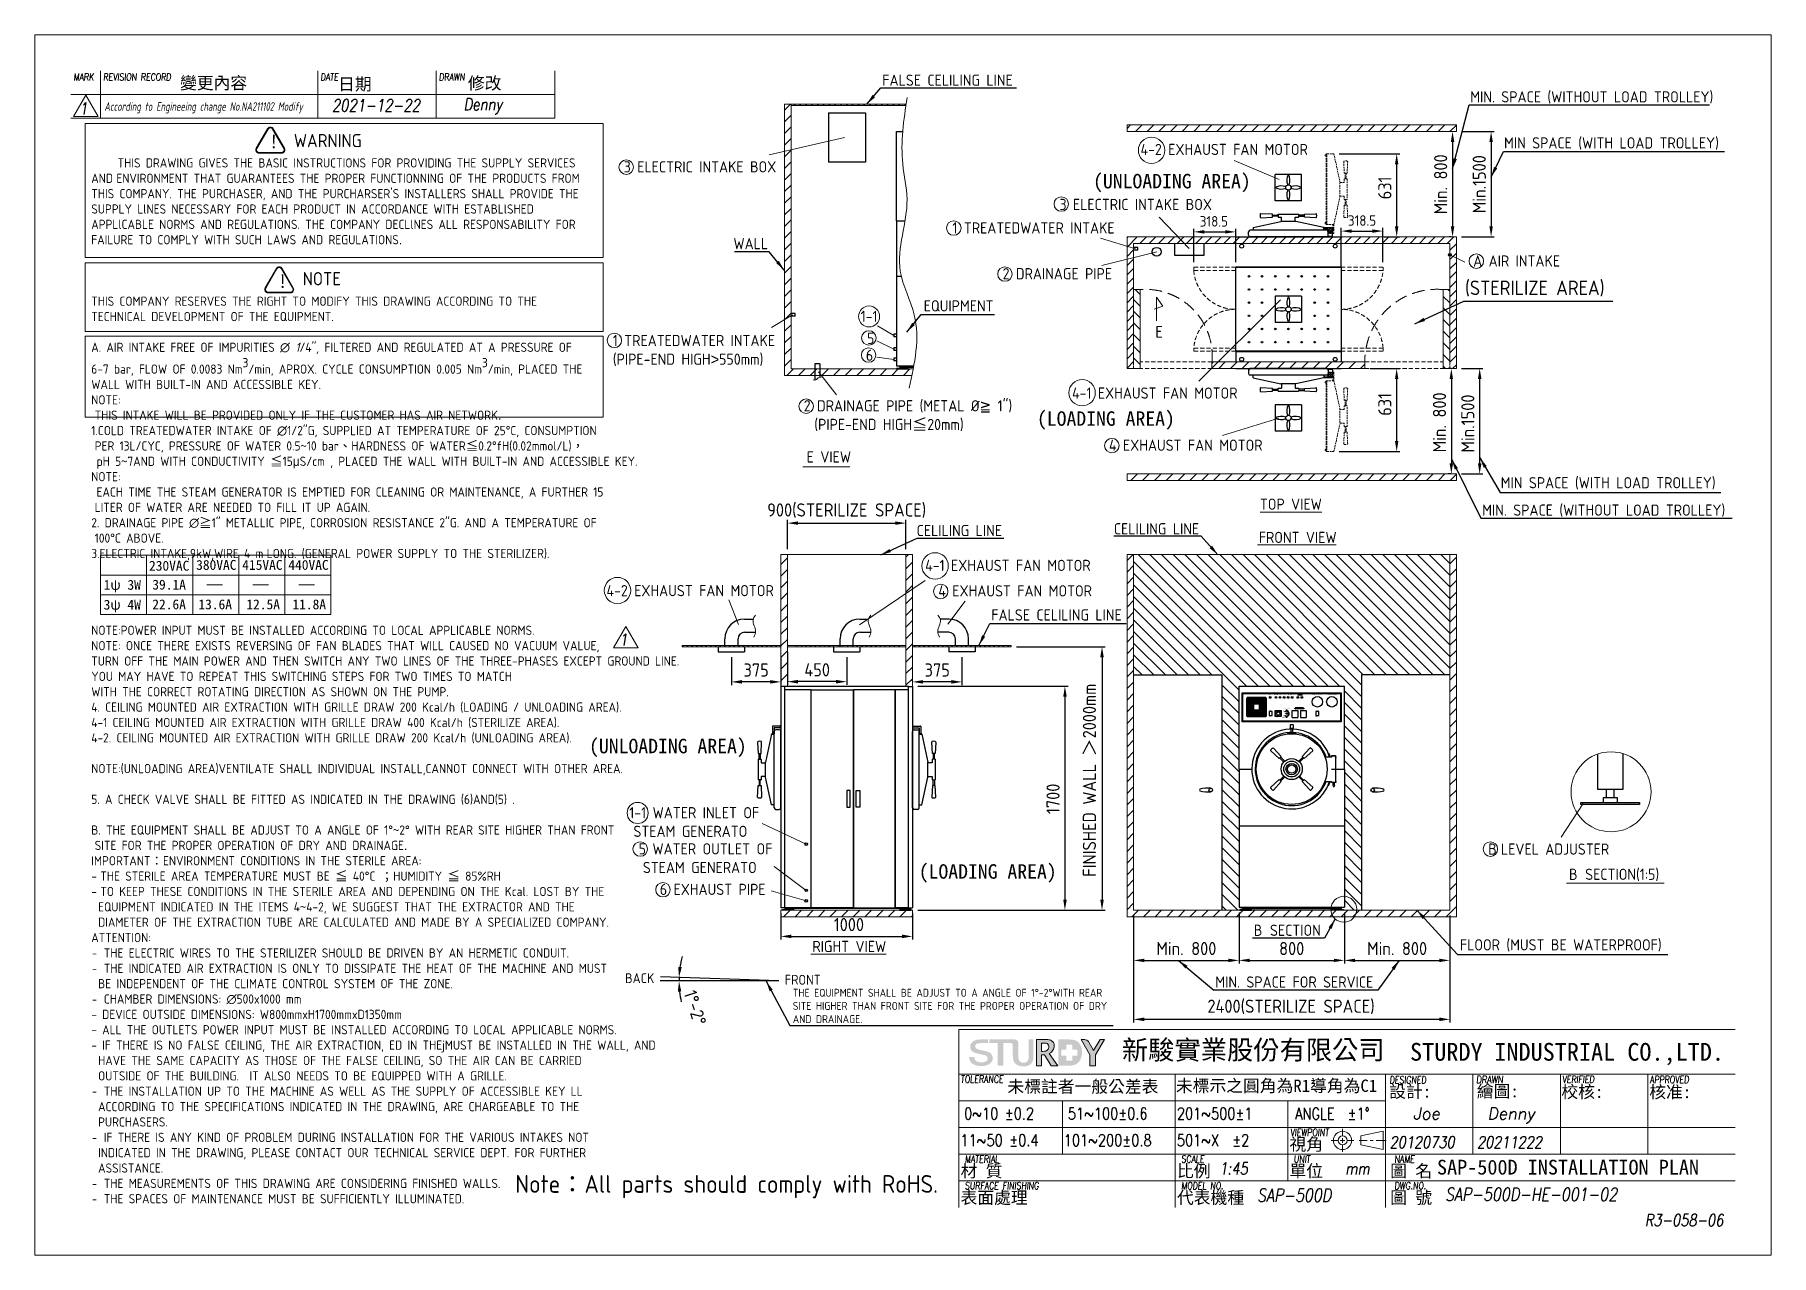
# Model space of a CAD drawing. Header units: millimetres. Extents: x 14982 to 28167, y 155 to 9425.
import ezdxf

# ---------------------------------------------------------------- set-up
doc = ezdxf.new("R2010")
doc.units = ezdxf.units.MM
doc.header["$MEASUREMENT"] = 0
doc.linetypes.add('CENTER2', pattern=[28.575, 19.05, -3.175, 3.175, -3.175])
doc.linetypes.add('HIDDEN', pattern=[9.525, 6.35, -3.175])
doc.layers.get('0').update_dxf_attribs({"lineweight": 25})
for name, color, linetype, lineweight in [('D', 3, 'Continuous', 13), ('F', 7, 'Continuous', 15), ('H', 2, 'HIDDEN', 15), ('S', 4, 'Continuous', 15), ('T', 4, 'Continuous', 15)]:
    doc.layers.add(name, color=color, linetype=linetype, lineweight=lineweight)
doc.styles.get("Standard").update_dxf_attribs({"font": 'KAIU.TTF'})
doc.styles.add('STU25', font='isocp2.shx')
doc.styles.add('Text', font='romans.shx', dxfattribs={"width": 0.8, "oblique": 10})
doc.dimstyles.new('STU25', dxfattribs={"dimscale": 40, "dimtxt": 2.5, "dimasz": 2, "dimexe": 0.6, "dimexo": 1, "dimgap": 1, "dimtad": 1, "dimdsep": 46, "dimtxsty": 'STU25', "dimcen": 2, "dimazin": 2, "dimtfac": 1, "dimtmove": 0, "dimatfit": 3, "dimfxl": 0, "dimtolj": 1, "dimtzin": 0, "dimarcsym": 0})
doc.dimstyles.new('STU25$7', dxfattribs={"dimscale": 40, "dimtxt": 2.5, "dimasz": 2, "dimexe": 1.25, "dimexo": 0.625, "dimgap": 1, "dimtad": 0, "dimdec": 4, "dimdsep": 46, "dimtxsty": 'STU25', "dimcen": 2.5, "dimazin": 2, "dimtfac": 1, "dimtdec": 4, "dimtmove": 0, "dimatfit": 3, "dimfxl": 0, "dimtolj": 1, "dimtzin": 0, "dimarcsym": 0})

msp = doc.modelspace()

# ---------------------------------------------------------------- texts
at = {"lineweight": -3}
for s, p in [('變更內容', (16085.522, 9012.536)), ('日期', (17285.683, 9003.636)), ('修改', (18271.161, 9010.756))]:
    msp.add_text(s, height=93.4085, dxfattribs=at).set_placement(p)
for s, insert, char_height, width, attachment_point in [('{\\fArial|b0|i0|c0|p34;POWER}', (24352.995, 4414.797), 3.5, 19.50054, 1), ('{\\fArial|b0|i0|c0|p34;ADD WATER}', (24406.996, 4413.03), 3.5, 29.9713, 5), ('{\\fArial|b0|i0|c0|p34;HEAT}', (24437.496, 4413.03), 3.5, 19, 5), ('{\\fArial|b0|i0|c0|p34;STERI}.', (24468.575, 4413.03), 3.5, 19, 5), ('{\\fArial|b0|i0|c0|p34;DRY}', (24492.995, 4414.797), 3.5, 14.99983, 1), ('{\\fArial|b0|i0|c0|p34;COMPLETE}', (24514.995, 4414.797), 3.5, 23.49974, 1), ('{\\fArial|b0|i0|c0|p34;CLOSE}', (24564.002, 4407.894), 3.5, 41.76, 1), ('{\\fArial|b0|i0|c0|p34;OPPOSITE DOOR}', (24567.003, 4417.857), 3.5, 41.75953, 1), ('{\\fArial|b0|i0|c0|p34;OPEN}', (24598.02, 4407.892), 3.5, 41.76, 1), ('{\\fArial|b0|i0|c0|p34;CHAMBER PRESSURE GAUGE}', (24683.995, 4414.797), 3.5, 77.43945, 1), ('{\\fArial|b0|i0|c0|p34;JACKET PRESSURE GAUGE}', (24799.995, 4414.797), 3.5, 67.407, 1), ('{\\fArial|b0|i0|c0|p34;OFF}', (24358.995, 4249.297), 5, 16.49951, 1), ('{\\fArial|b0|i0|c0|p34;ON}', (24360.995, 4293.297), 5, 14.49951, 1), ('{\\fArial|b0|i0|c0|p34;EMERGENCY}', (24409.995, 4240.797), 3.5, 23.5, 1), ('\\A1;{\\fArial|b1|i1|c0|p34;kg/cm\\H0.7x;\\S2^  ;}', (24453.495, 4244.797), 4, 25.94918, 1), ('{\\fArial|b1|i0|c0|p34;0.9}', (24459.442, 4291.797), 4, 25.84153, 1), ('{\\fArial|b1|i0|c0|p34;2.1}', (24459.495, 4252.797), 4, 25.7884, 1), ('{\\fArial|b0|i0|c0|p34;PRESSURE CONTROL}', (24460.495, 4306.797), 3.5, 56.4195, 1), ('{\\fArial|b1|i0|c0|p34;1.2}', (24497.995, 4293.797), 4, 11.85227, 1), ('{\\fArial|b0|i0|c0|p34;STERI.}', (24544.459, 4303.797), 3.5, 43.963, 1), ('{\\fArial|b0|i0|c0|p34;TIMER}', (24582.495, 4320.303), 3.5, 59.839, 5), ('{\\fArial|b0|i0|c0|p34;DRY}', (24609.495, 4303.797), 3.5, 35.41234, 1)]:
    msp.add_mtext(s, dxfattribs=dict(insert=insert, char_height=char_height, width=width, attachment_point=attachment_point))
at = {"char_height": 5, "attachment_point": 1}
for s, insert in [('{\\fArial|b0|i0|c0|p34;NORMAL}', (24705.995, 4249.297)), ('{\\fARIAL|b0|i0|c0|p34;LIQUID}', (24708.995, 4293.297))]:
    msp.add_mtext(s, dxfattribs=dict(at, insert=insert))
at = {"layer": 'D', "color": 4}
msp.add_text('SAP-500D INSTALLATION PLAN', height=112.5, dxfattribs=at).set_placement((25629.082, 768.376))
at = {"layer": 'D', "color": 11, "attachment_point": 1}
for s, insert, char_height in [('{\\Fisocp2.shx;\\C3;FALSE CELILING LINE}', (21417.743, 9122.597), 85), ('{\\Fisocp2.shx;\\C3;MIN. SPACE (WITHOUT LOAD TROLLEY)}', (25881.5, 8996.198), 85), ('{\\Fisocp2.shx;\\C3;MIN SPACE (WITH LOAD TROLLEY)}', (26138.164, 8646.143), 85), ('{\\C3;(UNLOADING AREA)}', (23017.55, 8368.57), 110), ('{\\Fisocp2.shx;\\C3;WALL}', (20287.218, 7881.253), 85), ('{\\Fisocp2.shx;\\C3;A AIR INTAKE}', (25903.867, 7749.456), 85), ('{\\Fisocp2.shx;\\C3;(STERILIZE AREA)}', (25841.866, 7558.123), 110), ('{\\Fisocp2.shx;\\C3;EQUIPMENT}', (21732.127, 7408.571), 85), ('{\\C3;(LOADING AREA)}', (22591.504, 6565.038), 110), ('{\\Fisocp2.shx;\\C3;MIN SPACE (WITH LOAD TROLLEY)}', (26113.114, 6065.371), 85), ('{\\Fisocp2.shx;TOP VIEW}', (24284.258, 5902.461), 85), ('{\\Fisocp2.shx;\\C3;MIN. SPACE (WITHOUT LOAD TROLLEY)}', (25972.015, 5857.417), 85), ('{\\Fisocp.shx;\\C3;CELILING LINE}', (21678.305, 5701.93), 85), ('{\\Fisocp.shx;\\C3;CELILING LINE}', (23175.498, 5715.67), 85), ('{\\Fisocp2.shx;FRONT VIEW}', (24276.008, 5650.08), 85), ('{\\Fisocp2.shx;\\C3;FALSE CELILING LINE}', (22245.533, 5061.083), 85), ('{\\C3;(UNLOADING AREA)}', (19190.799, 4077.949), 110), ('{\\Fisocp2.shx;\\C3;B\\f???|b0|i0|c0|p65; \\Fisocp2.shx;LEVEL ADJUSTER}', (26018.066, 3282.78), 85), ('{\\C3;(LOADING AREA)}', (21694.037, 3125.404), 110), ('{\\Fisocp2.shx;B} {\\Fisocp2.shx;SECTION(1:5)}', (26631.329, 3091.38), 85), ('{\\Fisocp2.shx;\\C3;B\\f標楷體|b0|i0|c136|p65; \\Fisocp2.shx;SECTION}', (24238.092, 2666.032), 85), ('{\\Fisocp2.shx;RIGHT VIEW}', (20886.56, 2543.423), 85), ('{\\Fisocp2.shx;\\C3;FLOOR (MUST BE WATERPROOF)}', (25803.103, 2555.823), 85), ('{\\Fisocp2.shx;\\C3;MIN. SPACE FOR SERVICE}', (23946.062, 2273.234), 85), ('{\\Fisocp2.shx;\\C3;THE EQUIPMENT SHALL BE ADJUST TO A ANGLE OF 1%%d-2%%dWITH REAR \\PSITE HIGHER THAN FRONT SITE FOR THE PROPER OPERATION OF DRY \\PAND DRAINAGE.}', (20738.005, 2179.192), 60)]:
    msp.add_mtext(s, dxfattribs=dict(at, insert=insert, char_height=char_height))
at = {"layer": 'D', "color": 11, "attachment_point": 1, "style": 'STU25'}
for s, insert, char_height in [('{\\f標楷體|b0|i0|c136|p65;!}', (16763.063, 8663.274), 100), ('WARNING', (16949.576, 8671.022), 100), ('{\\C3;4-2 EXHAUST FAN MOTOR}', (23378.16, 8596.539), 85), ('{\\A1;}\\P{\\A1;     THIS DRAWING GIVES THE BASIC INSTRUCTIONS FOR PROVIDING THE SUPPLY SERVICES }\\P{\\A1;AND}{\\A1;\\F????; }{\\A1;\\Fisocp2.shx;ENVIRONMENT THAT GUARANTEES THE PROPER FUNCTIONNING OF THE PRODUCTS FROM }\\P{\\A1;\\Fisocp2.shx;THIS COMPANY. THE PURCHASER, AND THE PURCHARSER\'S INSTALLERS SHALL PROVIDE THE }\\P{\\A1;\\Fisocp2.shx;SUPPLY LlNES NECESSARY FOR EACH PRODUCT IN ACCORDANCE WITH ESTABLlSHED }\\P{\\A1;\\Fisocp2.shx;APPLlCABLE NORMS AND REGULATIONS. THE COMPANY DECLlNES ALL RESPONSABILlTY FOR }\\P{\\A1;\\Fisocp2.shx;FAILURE TO COMPLY WITH SUCH LAWS AND REGULATIONS}{\\A1;\\F????;.}\\P{\\A1;\\F????;}\\P{\\A1;\\F????;}\\P{\\A1;\\F????;}\\P{\\A1;\\Fisocp2.shx;THIS COMPANY RESERVES THE RIGHT TO MODIFY THIS DRAWING ACCORDING TO THE }\\P{\\A1;\\Fisocp2.shx;TECHNICAL DEVELOPMENT OF THE EQUIPMENT.}\\P{\\A1;\\Fisocp2.shx;}\\P{\\A1;\\Fisocp2.shx;A. AIR INTAKE FREE OF IMPURITIES ∅ }{\\A1;\\fISOCP2|b0|i1|c0|p2;1}{\\A1;\\Fisocp2.shx;/4"}{\\A1;\\fISOCP2|b0|i1|c0|p2;, }{\\A1;\\Fisocp2.shx;FILTERED AND REGULATED AT A PRESSURE OF }\\P{\\A1;\\Fisocp2.shx;6-7 bar, FLOW OF 0.0083 Nm{\\A1;\\Fisocp2.shx;\\S3^ ;}/min, APROX. CYCLE CONSUMPTION 0.005 Nm{\\A1;\\Fisocp2.shx;\\S3^ ;}/min, PLACED THE }\\P{\\A1;\\Fisocp2.shx;WALL WITH BUILT-IN AND ACCESSIBLE KEY.}\\P{\\A1;\\Fisocp2.shx;NOTE:}\\P{\\A1;\\F????; }{\\A1;\\Fisocp2.shx;THIS INTAKE WILL BE PROVIDED ONLY IF THE CUSTOMER HAS AIR NETWORK}{\\A1;\\fArial|b0|i0|c0|p34;.}\\P{\\A1;\\Fisocp2.shx;1.COLD TREATEDWATER INTAKE OF ∅1/2"G, SUPPLIED AT TEMPERATURE OF 25°C, CONSUMPTION }\\P{\\A1;\\F????; }{\\A1;\\Fisocp2.shx;PER 13L/CYC, PRESSURE OF WATER 0.5}{\\A1;\\f細明體|b0|i0|c136|p49;~}{\\A1;\\Fisocp2.shx;10 bar}{\\A1;\\f標楷體|b0|i0|c136|p65;、}{\\A1;\\Fisocp2.shx;HARDNESS OF WATER}{\\A1;\\f標楷體|b0|i0|c136|p65;≦}{\\A1;\\Fisocp2.shx;0.2°fH(0.02mmol/L)}{\\A1;\\f標楷體|b0|i0|c136|p65;，}\\P{\\A1;\\Fisocp2.shx; pH 5}{\\A1;\\f細明體|b0|i0|c136|p49;~}{\\A1;\\Fisocp2.shx;7AND WITH CONDUCTIVITY }{\\A1;\\f標楷體|b0|i0|c136|p65;≦}{\\A1;\\Fisocp2.shx;15}{\\A1;\\f新細明體|b0|i0|c136|p16;μ}{\\A1;\\Fisocp2.shx;S/cm , PLACED THE WALL WITH BUILT-IN AND ACCESSIBLE KEY.}\\P{\\A1;\\Fisocp2.shx;NOTE:}\\P{\\A1;\\Fisocp2.shx; EACH TIME THE STEAM GENERATOR IS EMPTIED FOR CLEANING OR MAINTENANCE, A FURTHER 15 }\\P{\\A1;\\F???; }{\\A1;\\Fisocp2.shx;LITER OF WATER ARE NEEDED TO FILL IT UP AGAIN.}\\P{\\A1;\\Fisocp2.shx;2. DRAINAGE PIPE ∅}{\\A1;\\f標楷體|b0|i0|c136|p65;≧}{\\A1;\\Fisocp2.shx;1" METALLIC PIPE, CORROSION RESISTANCE 2"G. AND A TEMPERATURE OF }\\P{\\A1;\\F???; }{\\A1;\\Fisocp2.shx;100°C ABOVE.}\\P{\\A1;\\Fisocp2.shx;3.ELECTRIC INTAKE,9kW,WIRE 4 m}{\\A1;\\F???; }{\\A1;\\Fisocp2.shx;LONG. (GENERAL POWER SUPPLY TO THE STERILIZER).}\\P{\\A1;\\Fisocp2.shx;}\\P{\\A1;\\Fisocp2.shx;}\\P{\\A1;\\Fisocp2.shx;}\\P{\\A1;\\Fisocp2.shx;}\\P{\\A1;\\Fisocp2.shx;NOTE:POWER INPUT MUST BE INSTALLED ACCORDING TO LOCAL APPLICABLE NORMS.}\\P{\\A1;NOTE: ONCE THERE EXISTS REVERSING OF FAN BLADES THAT WILL CAUSED NO VACUUM VALUE, }\\P{\\A1;TURN OFF THE MAIN POWER AND THEN SWITCH ANY TWO LINES OF THE THREE-PHASES EXCEPT GROUND LINE. }\\P{\\A1;YOU MAY HAVE TO REPEAT THIS SWITCHING STEPS FOR TWO TIMES TO MATCH }\\P{\\A1;WITH THE CORRECT ROTATING DIRECTION AS SHOWN ON THE PUMP. }\\P{\\A1;\\Fisocp2.shx;4. CEILING MOUNTED AIR EXTRACTION WITH GRILLE DRAW 200 Kcal/h (LOADING / UNLOADING AREA).}\\P{\\A1;\\Fisocp2.shx;4-1 CEILING MOUNTED AIR EXTRACTION WITH GRILLE DRAW 400 Kcal/h (STERILIZE AREA).}\\P{\\A1;\\Fisocp2.shx;4-2. CEILING MOUNTED AIR EXTRACTION WITH GRILLE DRAW 200 Kcal/h (UNLOADING AREA).}\\P{\\A1;\\Fisocp2.shx;}\\P{\\A1;\\Fisocp2.shx;NOTE:(UNLOADING AREA)VENTILATE SHALL INDIVIDUAL INSTALL,CANNOT CONNECT WITH OTHER AREA.}\\P{\\A1;\\Fisocp2.shx;}\\P{\\A1;\\Fisocp2.shx;5. A CHECK VALVE SHALL BE FITTED AS INDICATED IN THE DRAWING (6)AND(5) .}\\P{\\A1;\\Fisocp2.shx;}\\P{\\A1;\\Fisocp2.shx;B. THE EQUIPMENT SHALL BE ADJUST TO A ANGLE OF 1°}{\\A1;\\f細明體|b0|i0|c136|p49;~}{\\A1;\\Fisocp2.shx;2° WITH REAR SITE HIGHER THAN FRONT }\\P{\\A1;\\F???; }{\\A1;\\Fisocp2.shx;SITE FOR THE PROPER OPERATION OF DRY AND DRAINAGE}{\\A1;\\fArial|b0|i0|c0|p34;.}\\P{\\A1;\\Fisocp2.shx;IMPORTANT}{\\A1;\\f標楷體|b0|i0|c136|p65;：}{\\A1;\\Fisocp2.shx;ENVIRONMENT CONDITIONS IN THE STERILE AREA:}\\P{\\A1;\\Fisocp2.shx;-}{\\A1;\\F???; }{\\A1;\\Fisocp2.shx;THE STERILE AREA TEMPERATURE MUST BE }{\\A1;\\f標楷體|b0|i0|c136|p65;≦}{\\A1;\\Fisocp2.shx; 40°C }{\\A1;\\f標楷體|b0|i0|c136|p65;；}{\\A1;\\Fisocp2.shx;HUMIDITY }{\\A1;\\f標楷體|b0|i0|c136|p65;≦}{\\A1;\\Fisocp2.shx; 85%RH}\\P{\\A1;\\Fisocp2.shx;-}{\\A1;\\F???; }{\\A1;\\Fisocp2.shx;TO KEEP THESE CONDITIONS IN THE STERILE AREA AND DEPENDING ON THE Kcal. LOST BY THE }\\P{\\A1;\\F???;  }{\\A1;\\Fisocp2.shx;EQUIPMENT INDICATED IN THE ITEMS 4}{\\A1;\\f標楷體|b0|i0|c136|p65;~}{\\A1;\\Fisocp2.shx;4-2, WE SUGGEST THAT THE EXTRACTOR AND THE }\\P{\\A1;\\F???;  }{\\A1;\\Fisocp2.shx;DIAMETER OF THE EXTRACTION TUBE ARE CALCULATED AND MADE BY A SPECIALIZED COMPANY.}\\P{\\A1;\\Fisocp2.shx;ATTENTION:}\\P{\\A1;\\f標楷體|b0|i0|c136|p65;- }{\\A1;\\Fisocp2.shx;THE ELECTRIC WIRES TO THE STERILIZER SHOULD BE DRIVEN BY AN HERMETIC CONDUIT.  }\\P{\\A1;\\f標楷體|b0|i0|c136|p65;- }{\\A1;\\Fisocp2.shx;THE INDICATED AIR EXTRACTION IS ONLY TO DISSIPATE THE HEAT OF THE MACHINE AND MUST }\\P{\\A1;\\F???;  }{\\A1;\\Fisocp2.shx;BE INDEPENDENT OF THE CLIMATE CONTROL SYSTEM OF THE ZONE.}\\P{\\A1;\\f標楷體|b0|i0|c136|p65;- }{\\A1;\\Fisocp2.shx;CHAMBER DIMENSIONS: ∅500x1000 mm}\\P{\\A1;\\Fisocp2.shx;- DEVICE OUTSIDE DIMENSIONS: W800mmxH1700mmxD1350mm}\\P{\\A1;\\Fisocp2.shx;- ALL THE OUTLETS POWER INPUT MUST BE INSTALLED ACCORDING TO LOCAL APPLICABLE NORMS.}\\P{\\A1;\\Fisocp2.shx;- IF THERE IS NO FALSE CEILING, THE AIR EXTRACTION, ED IN THEjMUST BE INSTALLED IN THE WALL, AND }\\P{\\A1;\\F???;  }{\\A1;\\Fisocp2.shx;HAVE THE SAME CAPACITY AS THOSE OF THE FALSE CEILING, SO THE AIR CAN BE CARRIED }\\P{\\A1;\\F???;  }{\\A1;\\Fisocp2.shx;OUTSIDE OF THE BUILDING.  IT ALSO NEEDS TO BE EQUIPPED WITH A GRILLE.}\\P{\\A1;\\f標楷體|b0|i0|c136|p65;- }{\\A1;\\Fisocp2.shx;THE INSTALLATION UP TO THE MACHINE AS WELL AS THE SUPPLY OF ACCESSIBLE KEY LL}\\P{\\A1;\\F???;  }{\\A1;\\Fisocp2.shx;ACCORDING TO THE SPECIFICATIONS INDICATED IN THE DRAWING, ARE CHARGEABLE TO THE }\\P{\\A1;\\F???;  }{\\A1;\\Fisocp2.shx;PURCHASERS.}{\\A1;\\fArial|b0|i0|c0|p34; }\\P{\\A1;\\f標楷體|b0|i0|c136|p65;- }{\\A1;\\Fisocp2.shx;IF THERE IS ANY KIND OF PROBLEM DURING INSTALLATION FOR THE VARIOUS INTAKES NOT }\\P{\\A1;\\F???;  }{\\A1;\\Fisocp2.shx;INDICATED IN THE DRAWING, PLEASE CONTACT OUR TECHNICAL SERVICE DEPT. FOR FURTHER }\\P{\\A1;\\F???;  }{\\A1;\\Fisocp2.shx;ASSISTANCE.}\\P{\\A1;\\f標楷體|b0|i0|c136|p65;- }{\\A1;\\Fisocp2.shx;THE MEASUREMENTS OF THIS DRAWING ARE CONSIDERING FINISHED WALLS.}\\P{\\A1;\\f標楷體|b0|i0|c136|p65;- }{\\A1;\\Fisocp2.shx;THE SPACES OF MAINTENANCE MUST BE SUFFICIENTLY ILLUMINATED.}', (15411.439, 8603.415), 70), ('{\\C3;3 ELECTRIC INTAKE BOX}', (19454.431, 8464.431), 85), ('{\\C3;3 ELECTRIC INTAKE BOX}', (22762.672, 8178.921), 85), ('{\\C3;1 TREATEDWATER INTAKE}', (21949.956, 8000.341), 85), ('{\\C3;2 DRAINAGE PIPE}', (22331.353, 7652.973), 85), ('{\\f標楷體|b0|i0|c136|p65;!}', (16830.306, 7602.891), 100), ('NOTE', (17016.818, 7622.259), 100), ('{\\C3;1-1}', (21253.043, 7328.832), 85), ('{\\C3;1 TREATEDWATER INTAKE\\P(PIPE-END HIGH\\f新細明體|b0|i0|c136|p18;>\\Fisocp2.shx;550mm)}', (19371.548, 7145.199), 85), ('{\\C3;5}', (21302.157, 7162.006), 85), ('{\\C3;6}', (21292.803, 7033.608), 85), ('{\\C3;4-1 EXHAUST FAN MOTOR}', (22858.418, 6746.286), 85), ('{\\C3;2 DRAINAGE PIPE (METAL %%C\\f新細明體|b0|i0|c136|p18;≧\\Fisocp2.shx; 1")\\P\\f????|b0|i0|c136|p18; \\Fisocp2.shx; (PIPE-END HIGH\\f標楷體|b0|i0|c136|p65;≦\\Fisocp2.shx;20mm)}', (20820.975, 6649.799), 85), ('{\\C3;4 EXHAUST FAN MOTOR}', (23138.759, 6350.102), 85), ('E VIEW', (20843.599, 6261.019), 85), ('{\\f標楷體|b0|i0|c136|p65;230VAC}', (15849.867, 5429.907), 75), ('{\\f標楷體|b0|i0|c136|p65;380VAC}', (16207.75, 5436.093), 75), ('{\\f標楷體|b0|i0|c136|p65;415VAC}', (16557.75, 5436.093), 75), ('{\\f標楷體|b0|i0|c136|p65;440VAC}', (16907.75, 5436.093), 75), ('{\\C3;4-1 EXHAUST FAN MOTOR}', (21742.986, 5437.598), 85), ('{\\f標楷體|b0|i0|c136|p65;1ψ 3W}', (15505.432, 5284.941), 75), ('{\\f標楷體|b0|i0|c136|p65;39.1A}', (15874.81, 5286.538), 75), ('{\\C3;4-2 EXHAUST FAN MOTOR}', (19323.34, 5245.77), 85), ('{\\C3;4 EXHAUST FAN MOTOR}', (21843.283, 5243.882), 85), ('{\\f標楷體|b0|i0|c136|p65;3ψ 4W}', (15505.432, 5133.869), 75), ('{\\f標楷體|b0|i0|c136|p65;22.6A}', (15874.81, 5136.538), 75), ('{\\f標楷體|b0|i0|c136|p65;13.6A}', (16224.81, 5136.538), 75), ('{\\f標楷體|b0|i0|c136|p65;12.5A}', (16588.863, 5136.538), 75), ('{\\f標楷體|b0|i0|c136|p65;11.8A}', (16938.863, 5136.538), 75), ('{\\C3;1-1 WATER INLET OF \\P\\f????|b0|i0|c136|p22; \\Fisocp2.shx;STEAM GENERATO}', (19496.369, 3559.285), 85), ('{\\C3;5 WATER OUTLET OF \\P\\f????|b0|i0|c136|p22; \\Fisocp2.shx;STEAM GENERATO}', (19567.875, 3284.695), 85), ('{\\C3;6 EXHAUST PIPE}', (19728.559, 2976.932), 85)]:
    msp.add_mtext(s, dxfattribs=dict(at, insert=insert, char_height=char_height))
at = {"layer": 'D', "insert": (23490.324, 7212.989), "char_height": 90, "attachment_point": 1}
msp.add_mtext('{\\Fisocp2.shx;E}', dxfattribs=at)
at = {"layer": 'D', "linetype": 'Continuous', "char_height": 75, "width": 218.181, "attachment_point": 1}
for s, insert in [('{\\Fisocp2.shx;BACK}', (19464.481, 2297.6)), ('{\\Fisocp2.shx;FRONT}', (20677.085, 2285.235))]:
    msp.add_mtext(s, dxfattribs=dict(at, insert=insert))
at = {"layer": 'D', "color": 0, "insert": (18630.974, 764.597), "char_height": 135.00867, "attachment_point": 1, "style": 'STU25'}
msp.add_mtext('Note{\\f標楷體|b0|i0|c136|p65;：}All parts should comply with RoHS.', dxfattribs=at)
at = {"layer": 'F', "color": 1, "lineweight": 15, "style": 'Text', "oblique": 5, "width": 0.8}
for s, p in [('MARK', (15276.09, 9077.021)), ('REVISION RECORD', (15501.09, 9077.021)), ('DATE', (17151.239, 9077.021)), ('DRAWN', (18051.239, 9077.021))]:
    msp.add_text(s, height=54, dxfattribs=at).set_placement(p)
at = {"layer": 'T', "lineweight": 20, "style": 'Text', "oblique": 10, "width": 0.8}
for s, height, p in [('1', 90, (15321.466, 8820.193)), ('2021-12-22', 92, (17238.882, 8843.008)), ('Denny', 92, (18237.293, 8851.272)), ('1', 90, (19420.522, 4786.056)), ('20120730', 90, (25269.339, 968.592)), ('20211222', 90, (25933.089, 968.592)), ('1:45', 90, (23975.687, 769.714)), ('mm', 90, (24932.303, 769.969)), ('SAP-500D', 99, (24262.647, 562.112)), ('SAP-500D-HE-001-02', 99, (25690.425, 568.406))]:
    msp.add_text(s, height=height, dxfattribs=at).set_placement(p)
at = {"layer": 'T', "lineweight": 20, "style": 'Text', "oblique": 10}
for s, p in [('Joe', (25446.658, 1186.504)), ('Denny', (26011.713, 1186.504))]:
    msp.add_text(s, height=90, dxfattribs=at).set_placement(p)
at = {"layer": 'T', "linetype": 'Continuous', "lineweight": 20, "attachment_point": 1, "style": 'Text'}
for s, insert, char_height in [('{\\Fisocp2.shx|c136;According to Engineeing change No.NA211102 Modify}', (15511.425, 8912.904), 65), ('{R3-058-06}', (27207.997, 467.365), 90)]:
    msp.add_mtext(s, dxfattribs=dict(at, insert=insert, char_height=char_height))

# ---------------------------------------------------------------- blocks, each defined once
blk = doc.blocks.new('*D3')
at = {"layer": 'D', "color": 0, "lineweight": -2}
for p, q in [((25816, 6890), (25977, 6890)), ((25953, 6810), (25953, 6170)), ((25816, 6090), (25977, 6090))]:
    blk.add_line(p, q, dxfattribs=at)
at = {"layer": 'D', "color": 0}
for points in [[(25967, 6810), (25940, 6810), (25953, 6890)], [(25940, 6170), (25967, 6170), (25953, 6090)]]:
    blk.add_solid(points, dxfattribs=at)
at = {"layer": 'Defpoints', "color": 0}
for p in [(25776, 6890), (25776, 6090), (25953, 6090)]:
    blk.add_point(p, dxfattribs=at)
at = {"layer": 'D', "color": 0, "insert": (25863, 6472), "char_height": 100, "attachment_point": 5, "rotation": 90, "style": 'STU25'}
blk.add_mtext('\\A1;{\\Fisocp2.shx;Min.1500}', dxfattribs=at)
blk = doc.blocks.new('*D5')
at = {"layer": 'D', "color": 0, "lineweight": -2}
for p, q in [((24926, 2758), (24926, 2371)), ((25726, 2737), (25726, 2371)), ((25006, 2395), (25646, 2395))]:
    blk.add_line(p, q, dxfattribs=at)
at = {"layer": 'D', "color": 0}
for points in [[(25006, 2408), (25006, 2382), (24926, 2395)], [(25646, 2382), (25646, 2408), (25726, 2395)]]:
    blk.add_solid(points, dxfattribs=at)
at = {"layer": 'Defpoints', "color": 0}
for p in [(24926, 2798), (25726, 2777), (25726, 2395)]:
    blk.add_point(p, dxfattribs=at)
at = {"layer": 'D', "color": 0, "insert": (25326, 2485), "char_height": 100, "attachment_point": 5, "style": 'STU25'}
blk.add_mtext('\\A1;Min. 800', dxfattribs=at)
blk = doc.blocks.new('*D4')
at = {"layer": 'D', "color": 0, "lineweight": -2}
for p, q in [((23326, 2737), (23326, 2371)), ((24126, 2758), (24126, 2371)), ((23406, 2395), (24046, 2395))]:
    blk.add_line(p, q, dxfattribs=at)
at = {"layer": 'D', "color": 0}
for points in [[(23406, 2408), (23406, 2382), (23326, 2395)], [(24046, 2382), (24046, 2408), (24126, 2395)]]:
    blk.add_solid(points, dxfattribs=at)
at = {"layer": 'Defpoints', "color": 0}
for p in [(23326, 2777), (24126, 2798), (24126, 2395)]:
    blk.add_point(p, dxfattribs=at)
at = {"layer": 'D', "color": 0, "insert": (23726, 2485), "char_height": 100, "attachment_point": 5, "style": 'STU25'}
blk.add_mtext('\\A1;Min. 800', dxfattribs=at)
blk = doc.blocks.new('*D6')
at = {"layer": 'D', "color": 0, "linetype": 'Continuous', "lineweight": -2}
for p, q in [((22022, 4698), (22022, 4486)), ((21647, 4518), (21647, 4534)), ((21942, 4510), (21727, 4510))]:
    blk.add_line(p, q, dxfattribs=at)
at = {"layer": 'D', "color": 0}
for points in [[(21727, 4524), (21727, 4497), (21647, 4510)], [(21942, 4497), (21942, 4524), (22022, 4510)]]:
    blk.add_solid(points, dxfattribs=at)
at = {"layer": 'Defpoints', "color": 0}
for p in [(22022, 4738), (21647, 4510), (21647, 4478)]:
    blk.add_point(p, dxfattribs=at)
at = {"layer": 'D', "color": 0, "insert": (21835, 4600), "char_height": 100, "attachment_point": 5, "style": 'STU25'}
blk.add_mtext('\\A1;375', dxfattribs=at)
blk = doc.blocks.new('*D7')
at = {"layer": 'D', "color": 0, "lineweight": -2}
for p, q in [((25122, 6890), (25347, 6890)), ((25323, 6339), (25323, 6810)), ((24886, 6259), (25347, 6259))]:
    blk.add_line(p, q, dxfattribs=at)
at = {"layer": 'D', "color": 0}
for points in [[(25336, 6810), (25310, 6810), (25323, 6890)], [(25310, 6339), (25336, 6339), (25323, 6259)]]:
    blk.add_solid(points, dxfattribs=at)
at = {"layer": 'Defpoints', "color": 0}
for p in [(25082, 6890), (25323, 6890), (24846, 6259)]:
    blk.add_point(p, dxfattribs=at)
at = {"layer": 'D', "color": 0, "insert": (25233, 6618), "char_height": 100, "attachment_point": 5, "rotation": 90, "style": 'STU25'}
blk.add_mtext('\\A1;631', dxfattribs=at)
blk = doc.blocks.new('*D8')
at = {"layer": 'D', "color": 0, "lineweight": -2}
for p, q in [((25736, 6890), (25714, 6890)), ((25738, 6810), (25738, 6170)), ((25736, 6090), (25714, 6090))]:
    blk.add_line(p, q, dxfattribs=at)
at = {"layer": 'D', "color": 0}
for points in [[(25751, 6810), (25725, 6810), (25738, 6890)], [(25725, 6170), (25751, 6170), (25738, 6090)]]:
    blk.add_solid(points, dxfattribs=at)
at = {"layer": 'Defpoints', "color": 0}
for p in [(25776, 6890), (25738, 6090), (25776, 6090)]:
    blk.add_point(p, dxfattribs=at)
at = {"layer": 'D', "color": 0, "insert": (25648, 6481), "char_height": 100, "attachment_point": 5, "rotation": 90, "style": 'STU25'}
blk.add_mtext('\\A1;{\\Fisocp2.shx;Min. 800}', dxfattribs=at)
blk = doc.blocks.new('*D9')
at = {"layer": 'D', "color": 0, "lineweight": -2}
for p, q in [((20647, 2754), (20647, 2553)), ((21647, 2754), (21647, 2553)), ((20727, 2577), (21567, 2577))]:
    blk.add_line(p, q, dxfattribs=at)
at = {"layer": 'D', "color": 0}
for points in [[(20727, 2591), (20727, 2564), (20647, 2577)], [(21567, 2564), (21567, 2591), (21647, 2577)]]:
    blk.add_solid(points, dxfattribs=at)
at = {"layer": 'Defpoints', "color": 0}
for p in [(20647, 2794), (21647, 2794), (21647, 2577)]:
    blk.add_point(p, dxfattribs=at)
at = {"layer": 'D', "color": 0, "insert": (21164, 2667), "char_height": 100, "attachment_point": 5, "style": 'STU25'}
blk.add_mtext('\\A1;1000', dxfattribs=at)
blk = doc.blocks.new('*D10')
at = {"layer": 'D', "color": 0, "lineweight": -2}
for p, q in [((25816, 8690), (26064, 8690)), ((26040, 8610), (26040, 7970)), ((25816, 7890), (26064, 7890))]:
    blk.add_line(p, q, dxfattribs=at)
at = {"layer": 'D', "color": 0}
for points in [[(26053, 8610), (26027, 8610), (26040, 8690)], [(26027, 7970), (26053, 7970), (26040, 7890)]]:
    blk.add_solid(points, dxfattribs=at)
at = {"layer": 'Defpoints', "color": 0}
for p in [(25776, 8690), (25776, 7890), (26040, 7890)]:
    blk.add_point(p, dxfattribs=at)
at = {"layer": 'D', "color": 0, "insert": (25950, 8290), "char_height": 100, "attachment_point": 5, "rotation": 90, "style": 'STU25'}
blk.add_mtext('\\A1;{\\Fisocp2.shx;Min.1500}', dxfattribs=at)
blk = doc.blocks.new('*D12')
at = {"layer": 'D', "color": 0, "lineweight": -2}
for p, q in [((25736, 8690), (25723, 8690)), ((25747, 8610), (25747, 7970)), ((25736, 7890), (25723, 7890))]:
    blk.add_line(p, q, dxfattribs=at)
at = {"layer": 'D', "color": 0}
for points in [[(25761, 8610), (25734, 8610), (25747, 8690)], [(25734, 7970), (25761, 7970), (25747, 7890)]]:
    blk.add_solid(points, dxfattribs=at)
at = {"layer": 'Defpoints', "color": 0}
for p in [(25776, 8690), (25747, 7890), (25776, 7890)]:
    blk.add_point(p, dxfattribs=at)
at = {"layer": 'D', "color": 0, "insert": (25657, 8289), "char_height": 100, "attachment_point": 5, "rotation": 90, "style": 'STU25'}
blk.add_mtext('\\A1;{\\Fisocp2.shx;Min. 800}', dxfattribs=at)
blk = doc.blocks.new('*D11')
at = {"layer": 'D', "color": 0, "lineweight": -2}
for p, q in [((24886, 8521), (25347, 8521)), ((25323, 7970), (25323, 8441)), ((25227, 7890), (25347, 7890))]:
    blk.add_line(p, q, dxfattribs=at)
at = {"layer": 'D', "color": 0}
for points in [[(25336, 8441), (25310, 8441), (25323, 8521)], [(25310, 7970), (25336, 7970), (25323, 7890)]]:
    blk.add_solid(points, dxfattribs=at)
at = {"layer": 'Defpoints', "color": 0}
for p in [(24846, 8521), (25323, 8521), (25187, 7890)]:
    blk.add_point(p, dxfattribs=at)
at = {"layer": 'D', "color": 0, "insert": (25233, 8262), "char_height": 100, "attachment_point": 5, "rotation": 90, "style": 'STU25'}
blk.add_mtext('\\A1;631', dxfattribs=at)
blk = doc.blocks.new('*D13')
at = {"layer": 'D', "color": 0, "lineweight": -2}
for p, q in [((20697, 4737), (20697, 4488)), ((21147, 4698), (21147, 4488)), ((21067, 4512), (20777, 4512))]:
    blk.add_line(p, q, dxfattribs=at)
at = {"layer": 'D', "color": 0}
for points in [[(20777, 4525), (20777, 4498), (20697, 4512)], [(21067, 4498), (21067, 4525), (21147, 4512)]]:
    blk.add_solid(points, dxfattribs=at)
at = {"layer": 'Defpoints', "color": 0}
for p in [(20697, 4777), (21147, 4738), (20697, 4512)]:
    blk.add_point(p, dxfattribs=at)
at = {"layer": 'D', "color": 0, "insert": (20923, 4602), "char_height": 100, "attachment_point": 5, "style": 'STU25'}
blk.add_mtext('\\A1;450', dxfattribs=at)
blk = doc.blocks.new('*D14')
at = {"layer": 'D', "color": 0, "lineweight": -2}
for p, q in [((24126, 2758), (24126, 2371)), ((24926, 2758), (24926, 2371)), ((24206, 2395), (24846, 2395))]:
    blk.add_line(p, q, dxfattribs=at)
at = {"layer": 'D', "color": 0}
for points in [[(24206, 2408), (24206, 2382), (24126, 2395)], [(24846, 2382), (24846, 2408), (24926, 2395)]]:
    blk.add_solid(points, dxfattribs=at)
at = {"layer": 'Defpoints', "color": 0}
for p in [(24126, 2798), (24926, 2798), (24926, 2395)]:
    blk.add_point(p, dxfattribs=at)
at = {"layer": 'D', "color": 0, "insert": (24526, 2485), "char_height": 100, "attachment_point": 5, "style": 'STU25'}
blk.add_mtext('\\A1;800', dxfattribs=at)
blk = doc.blocks.new('*D15')
at = {"layer": 'D', "color": 0, "lineweight": -2}
for p, q in [((21687, 4477), (22828, 4477)), ((22804, 4397), (22804, 2857)), ((21687, 2777), (22828, 2777))]:
    blk.add_line(p, q, dxfattribs=at)
at = {"layer": 'D', "color": 0}
for points in [[(22818, 4397), (22791, 4397), (22804, 4477)], [(22791, 2857), (22818, 2857), (22804, 2777)]]:
    blk.add_solid(points, dxfattribs=at)
at = {"layer": 'Defpoints', "color": 0}
for p in [(21647, 4477), (21647, 2777), (22804, 2777)]:
    blk.add_point(p, dxfattribs=at)
at = {"layer": 'D', "color": 0, "insert": (22714, 3622), "char_height": 100, "attachment_point": 5, "rotation": 90, "style": 'STU25'}
blk.add_mtext('\\A1;1700', dxfattribs=at)
blk = doc.blocks.new('*D17')
at = {"layer": 'D', "color": 0, "lineweight": -2}
for p, q in [((22437, 4777), (23110, 4777)), ((23086, 4697), (23086, 2857)), ((21687, 2777), (23110, 2777))]:
    blk.add_line(p, q, dxfattribs=at)
at = {"layer": 'D', "color": 0}
for points in [[(23099, 4697), (23072, 4697), (23086, 4777)], [(23072, 2857), (23099, 2857), (23086, 2777)]]:
    blk.add_solid(points, dxfattribs=at)
at = {"layer": 'Defpoints', "color": 0}
for p in [(22397, 4777), (21647, 2777), (23086, 2777)]:
    blk.add_point(p, dxfattribs=at)
at = {"layer": 'D', "color": 0, "insert": (22940, 3030), "char_height": 100, "attachment_point": 1, "rotation": 90, "style": 'STU25'}
blk.add_mtext('\\A1;{\\Fisocp2.shx;FINISHED WALL \\f新細明體|b0|i0|c136|p16;＞\\Fisocp2.shx;2000mm}', dxfattribs=at)
blk = doc.blocks.new('*D18')
at = {"layer": 'D', "color": 0, "linetype": 'Continuous', "lineweight": -2}
for start, end in [(165.915, 171.9575), (178, 180), (186.0425, 192.085)]:
    blk.add_arc((20633, 2239), 759, start, end, dxfattribs=at)
at = {"layer": 'D', "color": 0}
for points in [[(19868, 2346), (19895, 2344), (19874, 2265)], [(19891, 2160), (19865, 2158), (19874, 2239)]]:
    blk.add_solid(points, dxfattribs=at)
at = {"layer": 'Defpoints', "color": 0}
for p in [(19732, 2270), (19874, 2257), (19732, 2239), (20633, 2239), (20633, 2239)]:
    blk.add_point(p, dxfattribs=at)
at = {"layer": 'D', "color": 0, "insert": (19996, 2035), "char_height": 100, "attachment_point": 5, "rotation": 287.712, "style": 'STU25'}
blk.add_mtext('1%%D-2%%D', dxfattribs=at)
blk = doc.blocks.new('*D19')
at = {"layer": 'D', "color": 0, "lineweight": -2}
for p, q in [((23326, 2737), (23326, 1923)), ((25726, 2737), (25726, 1923)), ((25646, 1947), (23406, 1947))]:
    blk.add_line(p, q, dxfattribs=at)
at = {"layer": 'D', "color": 0}
for points in [[(23406, 1961), (23406, 1934), (23326, 1947)], [(25646, 1934), (25646, 1961), (25726, 1947)]]:
    blk.add_solid(points, dxfattribs=at)
at = {"layer": 'Defpoints', "color": 0}
for p in [(23326, 2777), (25726, 2777), (23326, 1947)]:
    blk.add_point(p, dxfattribs=at)
at = {"layer": 'D', "color": 0, "insert": (24521, 2042), "char_height": 100, "attachment_point": 5, "style": 'STU25'}
blk.add_mtext('\\A1;{\\Fisocp2.shx;2400(STERILIZE SPACE)}', dxfattribs=at)
blk = doc.blocks.new('*D20')
at = {"layer": 'D', "color": 0, "lineweight": -2}
for p, q in [((20697, 5517), (20697, 5740)), ((20777, 5716), (21517, 5716)), ((21597, 5517), (21597, 5740))]:
    blk.add_line(p, q, dxfattribs=at)
at = {"layer": 'D', "color": 0}
for points in [[(20777, 5729), (20777, 5703), (20697, 5716)], [(21517, 5703), (21517, 5729), (21597, 5716)]]:
    blk.add_solid(points, dxfattribs=at)
at = {"layer": 'Defpoints', "color": 0}
for p in [(21597, 5716), (20697, 5477), (21597, 5477)]:
    blk.add_point(p, dxfattribs=at)
at = {"layer": 'D', "color": 0, "insert": (21147, 5811), "char_height": 100, "attachment_point": 5, "style": 'STU25'}
blk.add_mtext('\\A1;{\\Fisocp2.shx;900(STERILIZE SPACE)}', dxfattribs=at)
blk = doc.blocks.new('*D21')
at = {"layer": 'D', "color": 0, "linetype": 'Continuous', "lineweight": -2}
for p, q in [((20272, 4698), (20272, 4486)), ((20647, 4698), (20647, 4486)), ((20567, 4510), (20352, 4510))]:
    blk.add_line(p, q, dxfattribs=at)
at = {"layer": 'D', "color": 0}
for points in [[(20352, 4524), (20352, 4497), (20272, 4510)], [(20567, 4497), (20567, 4524), (20647, 4510)]]:
    blk.add_solid(points, dxfattribs=at)
at = {"layer": 'Defpoints', "color": 0}
for p in [(20272, 4738), (20647, 4738), (20272, 4510)]:
    blk.add_point(p, dxfattribs=at)
at = {"layer": 'D', "color": 0, "insert": (20460, 4600), "char_height": 100, "attachment_point": 5, "style": 'STU25'}
blk.add_mtext('\\A1;375', dxfattribs=at)
blk = doc.blocks.new('新駿LOGO')
at = {"layer": 'F'}
h = blk.add_hatch(color=256, dxfattribs=at)
edge = h.paths.add_edge_path()
edge.add_spline(control_points=[(-529.05, -442.14), (-529.05, -442.31), (-529.02, -442.45), (-528.95, -442.56), (-528.89, -442.68), (-528.8, -442.78), (-528.69, -442.85), (-528.57, -442.93), (-528.44, -442.98), (-528.29, -443.01), (-528.15, -443.05), (-527.99, -443.07), (-527.81, -443.07), (-527.62, -443.07), (-527.47, -443.05), (-527.33, -443.01), (-527.2, -442.97), (-527.09, -442.92), (-527.01, -442.86), (-526.93, -442.8), (-526.87, -442.73), (-526.83, -442.65), (-526.8, -442.57), (-526.78, -442.49), (-526.78, -442.41), (-526.78, -442.25), (-526.82, -442.13), (-526.91, -442.05), (-526.99, -441.97), (-527.08, -441.91), (-527.18, -441.88), (-527.36, -441.83), (-527.56, -441.77), (-527.79, -441.72), (-528.02, -441.67), (-528.3, -441.61), (-528.64, -441.53), (-528.85, -441.48), (-529.02, -441.41), (-529.16, -441.34), (-529.3, -441.26), (-529.41, -441.17), (-529.5, -441.07), (-529.58, -440.98), (-529.64, -440.87), (-529.67, -440.77), (-529.7, -440.66), (-529.72, -440.55), (-529.72, -440.43), (-529.72, -440.22), (-529.67, -440.03), (-529.57, -439.87), (-529.46, -439.71), (-529.33, -439.58), (-529.16, -439.47), (-528.99, -439.37), (-528.85, -439.31), (-528.64, -439.26), (-528.43, -439.21), (-528.13, -439.2), (-527.91, -439.2), (-527.66, -439.2), (-526.73, -439.2), (-526.73, -439.2), (-526.73, -439.2), (-526.73, -439.81), (-526.73, -439.81), (-526.73, -439.81), (-528.14, -439.8), (-528.28, -439.83), (-528.39, -439.85), (-528.48, -439.86), (-528.56, -439.9), (-528.65, -439.94), (-528.72, -440), (-528.78, -440.07), (-528.84, -440.14), (-528.87, -440.23), (-528.87, -440.34), (-528.87, -440.5), (-528.81, -440.62), (-528.7, -440.7), (-528.6, -440.79), (-528.46, -440.85), (-528.28, -440.9), (-528.27, -440.9), (-528.19, -440.92), (-528.07, -440.95), (-527.94, -440.98), (-527.8, -441.01), (-527.65, -441.05), (-527.49, -441.09), (-527.34, -441.12), (-527.19, -441.16), (-527.04, -441.19), (-526.94, -441.21), (-526.87, -441.23), (-526.71, -441.27), (-526.58, -441.34), (-526.46, -441.41), (-526.34, -441.49), (-526.24, -441.58), (-526.16, -441.67), (-526.08, -441.77), (-526.02, -441.88), (-525.98, -441.99), (-525.94, -442.1), (-525.92, -442.22), (-525.92, -442.33), (-525.92, -442.57), (-525.98, -442.78), (-526.09, -442.95), (-526.2, -443.12), (-526.35, -443.26), (-526.53, -443.37), (-526.71, -443.48), (-526.92, -443.55), (-527.15, -443.61), (-527.39, -443.66), (-527.62, -443.68), (-527.87, -443.68), (-528.14, -443.68), (-528.41, -443.65), (-528.65, -443.59), (-528.9, -443.53), (-529.11, -443.44), (-529.3, -443.31), (-529.48, -443.19), (-529.63, -443.03), (-529.74, -442.83), (-529.84, -442.64), (-529.9, -442.41), (-529.91, -442.14), (-529.91, -442.14), (-529.05, -442.14), (-529.05, -442.14)], knot_values=[0, 0, 0, 0, 1, 1, 1, 2, 2, 2, 3, 3, 3, 4, 4, 4, 5, 5, 5, 6, 6, 6, 7, 7, 7, 8, 8, 8, 9, 9, 9, 10, 10, 10, 11, 11, 11, 12, 12, 12, 13, 13, 13, 14, 14, 14, 15, 15, 15, 16, 16, 16, 17, 17, 17, 18, 18, 18, 19, 19, 19, 20, 20, 20, 21, 21, 21, 22, 22, 22, 23, 23, 23, 24, 24, 24, 25, 25, 25, 26, 26, 26, 27, 27, 27, 28, 28, 28, 29, 29, 29, 30, 30, 30, 31, 31, 31, 32, 32, 32, 33, 33, 33, 34, 34, 34, 35, 35, 35, 36, 36, 36, 37, 37, 37, 38, 38, 38, 39, 39, 39, 40, 40, 40, 41, 41, 41, 42, 42, 42, 43, 43, 43, 44, 44, 44, 45, 45, 45, 45], degree=3, periodic=0)
edge = h.paths.add_edge_path()
edge.add_spline(control_points=[(-522.53, -440.14), (-522.54, -440.04), (-522.57, -439.94), (-522.63, -439.9), (-522.77, -439.79), (-522.9, -439.81), (-522.9, -439.81), (-522.9, -439.81), (-523.02, -439.81), (-523.02, -439.81), (-523.02, -439.81), (-524.14, -439.81), (-524.14, -439.81), (-524.14, -439.81), (-524.14, -443.62), (-524.14, -443.62), (-524.14, -443.62), (-525.06, -443.62), (-525.06, -443.62), (-525.06, -443.62), (-525.06, -439.81), (-525.06, -439.81), (-525.06, -439.81), (-526.47, -439.81), (-526.47, -439.81), (-526.47, -439.81), (-526.47, -439.2), (-526.47, -439.2), (-526.47, -439.2), (-522.39, -439.2), (-522.39, -439.2)], knot_values=[5.578051, 5.578051, 5.578051, 5.578051, 6, 6, 6, 7, 7, 7, 8, 8, 8, 9, 9, 9, 10, 10, 10, 11, 11, 11, 12, 12, 12, 13, 13, 13, 14, 14, 14, 15, 15, 15, 15], degree=3, periodic=0)
edge.add_spline(control_points=[(-522.4, -439.2), (-522.31, -439.2), (-522.22, -439.2), (-522.22, -439.2), (-522.22, -439.2), (-521.96, -439.19), (-521.76, -439.41), (-521.58, -439.61), (-521.61, -439.85), (-521.61, -439.85), (-521.61, -439.85), (-521.61, -441.92), (-521.61, -441.92), (-521.61, -442.41), (-521.52, -442.73), (-521.36, -442.89), (-521.19, -443.05), (-520.97, -443.13), (-520.71, -443.13), (-520.45, -443.13), (-520.24, -443.05), (-520.09, -442.89), (-519.93, -442.74), (-519.86, -442.43), (-519.86, -441.98), (-519.86, -441.98), (-519.86, -439.2), (-519.86, -439.2), (-519.86, -439.2), (-519.05, -439.2), (-519.05, -439.2), (-519.05, -439.2), (-519.05, -441.92), (-519.05, -441.92), (-519.05, -442.43), (-519.12, -442.8), (-519.25, -443.02), (-519.38, -443.24), (-519.56, -443.42), (-519.8, -443.54), (-520.05, -443.67), (-520.35, -443.74), (-520.73, -443.74), (-521.09, -443.74), (-521.41, -443.68), (-521.67, -443.56), (-521.93, -443.44), (-522.14, -443.26), (-522.3, -443.03), (-522.45, -442.8), (-522.53, -442.42), (-522.53, -441.91), (-522.53, -441.91), (-522.53, -440.92), (-522.53, -440.14)], knot_values=[0.44538, 0.44538, 0.44538, 0.44538, 1, 1, 1, 2, 2, 2, 3, 3, 3, 4, 4, 4, 5, 5, 5, 6, 6, 6, 7, 7, 7, 8, 8, 8, 9, 9, 9, 10, 10, 10, 11, 11, 11, 12, 12, 12, 13, 13, 13, 14, 14, 14, 15, 15, 15, 16, 16, 16, 17, 17, 17, 17.603917, 17.603917, 17.603917, 17.603917], degree=3, periodic=0)
h = blk.add_hatch(color=256, dxfattribs=at)
edge = h.paths.add_edge_path()
edge.add_spline(control_points=[(-526.47, -439.2), (-526.47, -439.2), (-526.47, -439.81), (-526.47, -439.81)], knot_values=[-14, -14, -14, -14, -13, -13, -13, -13], degree=3, periodic=0)
edge.add_spline(control_points=[(-526.47, -439.81), (-526.47, -439.81), (-525.06, -439.81), (-525.06, -439.81)], knot_values=[-13, -13, -13, -13, -12, -12, -12, -12], degree=3, periodic=0)
edge.add_spline(control_points=[(-525.06, -439.81), (-525.06, -439.81), (-525.06, -443.62), (-525.06, -443.62)], knot_values=[-12, -12, -12, -12, -11, -11, -11, -11], degree=3, periodic=0)
edge.add_spline(control_points=[(-525.06, -443.62), (-525.06, -443.62), (-524.14, -443.62), (-524.14, -443.62)], knot_values=[-11, -11, -11, -11, -10, -10, -10, -10], degree=3, periodic=0)
edge.add_spline(control_points=[(-524.14, -443.62), (-524.14, -443.62), (-524.14, -439.81), (-524.14, -439.81)], knot_values=[-10, -10, -10, -10, -9, -9, -9, -9], degree=3, periodic=0)
edge.add_spline(control_points=[(-524.14, -439.81), (-524.14, -439.81), (-523.02, -439.81), (-523.02, -439.81)], knot_values=[-9, -9, -9, -9, -8, -8, -8, -8], degree=3, periodic=0)
edge.add_spline(control_points=[(-523.02, -439.81), (-523.02, -439.81), (-522.9, -439.81), (-522.9, -439.81)], knot_values=[-8, -8, -8, -8, -7, -7, -7, -7], degree=3, periodic=0)
edge.add_spline(control_points=[(-522.9, -439.81), (-522.9, -439.81), (-522.77, -439.79), (-522.63, -439.9)], knot_values=[-7, -7, -7, -7, -6, -6, -6, -6], degree=3, periodic=0)
edge.add_spline(control_points=[(-522.63, -439.9), (-522.57, -439.94), (-522.54, -440.04), (-522.53, -440.14)], knot_values=[-6, -6, -6, -6, -5.578051, -5.578051, -5.578051, -5.578051], degree=3, periodic=0)
edge.add_spline(control_points=[(-522.53, -440.14), (-522.53, -440.92), (-522.53, -441.91), (-522.53, -441.91)], knot_values=[-17.603917, -17.603917, -17.603917, -17.603917, -17, -17, -17, -17], degree=3, periodic=0)
edge.add_spline(control_points=[(-522.53, -441.91), (-522.53, -442.42), (-522.45, -442.8), (-522.3, -443.03)], knot_values=[-17, -17, -17, -17, -16, -16, -16, -16], degree=3, periodic=0)
edge.add_spline(control_points=[(-522.3, -443.03), (-522.14, -443.26), (-521.93, -443.44), (-521.67, -443.56)], knot_values=[-16, -16, -16, -16, -15, -15, -15, -15], degree=3, periodic=0)
edge.add_spline(control_points=[(-521.67, -443.56), (-521.41, -443.68), (-521.09, -443.74), (-520.73, -443.74)], knot_values=[-15, -15, -15, -15, -14, -14, -14, -14], degree=3, periodic=0)
edge.add_spline(control_points=[(-520.73, -443.74), (-520.35, -443.74), (-520.05, -443.67), (-519.8, -443.54)], knot_values=[-14, -14, -14, -14, -13, -13, -13, -13], degree=3, periodic=0)
edge.add_spline(control_points=[(-519.8, -443.54), (-519.56, -443.42), (-519.38, -443.24), (-519.25, -443.02)], knot_values=[-13, -13, -13, -13, -12, -12, -12, -12], degree=3, periodic=0)
edge.add_spline(control_points=[(-519.25, -443.02), (-519.12, -442.8), (-519.05, -442.43), (-519.05, -441.92)], knot_values=[-12, -12, -12, -12, -11, -11, -11, -11], degree=3, periodic=0)
edge.add_spline(control_points=[(-519.05, -441.92), (-519.05, -441.92), (-519.05, -439.2), (-519.05, -439.2)], knot_values=[-11, -11, -11, -11, -10, -10, -10, -10], degree=3, periodic=0)
edge.add_spline(control_points=[(-519.05, -439.2), (-519.05, -439.2), (-519.86, -439.2), (-519.86, -439.2)], knot_values=[-10, -10, -10, -10, -9, -9, -9, -9], degree=3, periodic=0)
edge.add_spline(control_points=[(-519.86, -439.2), (-519.86, -439.2), (-519.86, -441.98), (-519.86, -441.98)], knot_values=[-9, -9, -9, -9, -8, -8, -8, -8], degree=3, periodic=0)
edge.add_spline(control_points=[(-519.86, -441.98), (-519.86, -442.43), (-519.93, -442.74), (-520.09, -442.89)], knot_values=[-8, -8, -8, -8, -7, -7, -7, -7], degree=3, periodic=0)
edge.add_spline(control_points=[(-520.09, -442.89), (-520.24, -443.05), (-520.45, -443.13), (-520.71, -443.13)], knot_values=[-7, -7, -7, -7, -6, -6, -6, -6], degree=3, periodic=0)
edge.add_spline(control_points=[(-520.71, -443.13), (-520.97, -443.13), (-521.19, -443.05), (-521.36, -442.89)], knot_values=[-6, -6, -6, -6, -5, -5, -5, -5], degree=3, periodic=0)
edge.add_spline(control_points=[(-521.36, -442.89), (-521.52, -442.73), (-521.61, -442.41), (-521.61, -441.92)], knot_values=[-5, -5, -5, -5, -4, -4, -4, -4], degree=3, periodic=0)
edge.add_spline(control_points=[(-521.61, -441.92), (-521.61, -441.92), (-521.61, -439.85), (-521.61, -439.85)], knot_values=[-4, -4, -4, -4, -3, -3, -3, -3], degree=3, periodic=0)
edge.add_spline(control_points=[(-521.61, -439.85), (-521.61, -439.85), (-521.61, -439.85), (-521.61, -439.85)], knot_values=[-3, -3, -3, -3, -2.999949, -2.999949, -2.999949, -2.999949], degree=3, periodic=0)
edge.add_spline(control_points=[(-521.61, -439.85), (-521.61, -439.85), (-521.58, -439.61), (-521.76, -439.41)], knot_values=[-2.999949, -2.999949, -2.999949, -2.999949, -2, -2, -2, -2], degree=3, periodic=0)
edge.add_spline(control_points=[(-521.76, -439.41), (-521.96, -439.19), (-522.22, -439.2), (-522.22, -439.2)], knot_values=[-2, -2, -2, -2, -1, -1, -1, -1], degree=3, periodic=0)
edge.add_spline(control_points=[(-522.22, -439.2), (-522.22, -439.2), (-526.47, -439.2), (-526.47, -439.2)], knot_values=[-15, -15, -15, -15, -14, -14, -14, -14], degree=3, periodic=0)
h = blk.add_hatch(color=256, dxfattribs=at)
edge = h.paths.add_edge_path()
edge.add_spline(control_points=[(-518.54, -443.62), (-518.54, -443.62), (-518.54, -439.2), (-518.54, -439.2), (-518.54, -439.2), (-516.88, -439.2), (-516.88, -439.2), (-516.55, -439.2), (-516.29, -439.25), (-516.11, -439.33), (-515.93, -439.41), (-515.79, -439.54), (-515.69, -439.72), (-515.59, -439.89), (-515.54, -440.08), (-515.54, -440.3), (-515.54, -440.56), (-515.61, -440.8), (-515.76, -441.03), (-515.91, -441.26), (-516.12, -441.44), (-516.39, -441.56), (-516.39, -441.56), (-514.95, -443.62), (-514.95, -443.62), (-514.95, -443.62), (-516.07, -443.62), (-516.07, -443.62), (-516.07, -443.62), (-517.17, -441.81), (-517.17, -441.81), (-517.17, -441.81), (-517.67, -441.81), (-517.67, -441.81), (-517.67, -441.81), (-517.67, -443.62), (-517.67, -443.62), (-517.67, -443.62), (-518.54, -443.62), (-518.54, -443.62)], knot_values=[0, 0, 0, 0, 1, 1, 1, 2, 2, 2, 3, 3, 3, 4, 4, 4, 5, 5, 5, 6, 6, 6, 7, 7, 7, 8, 8, 8, 9, 9, 9, 10, 10, 10, 11, 11, 11, 12, 12, 12, 13, 13, 13, 13], degree=3, periodic=1)
edge = h.paths.add_edge_path(flags=16)
edge.add_spline(control_points=[(-517.67, -441.21), (-517.67, -441.21), (-517.46, -441.21), (-517.46, -441.21), (-517.08, -441.21), (-516.82, -441.13), (-516.68, -440.96), (-516.53, -440.8), (-516.46, -440.61), (-516.46, -440.4), (-516.46, -440.22), (-516.52, -440.08), (-516.63, -439.97), (-516.75, -439.86), (-516.99, -439.81), (-517.35, -439.81), (-517.35, -439.81), (-517.67, -439.81), (-517.67, -439.81), (-517.67, -439.81), (-517.67, -441.21), (-517.67, -441.21)], knot_values=[0, 0, 0, 0, 1, 1, 1, 2, 2, 2, 3, 3, 3, 4, 4, 4, 5, 5, 5, 6, 6, 6, 7, 7, 7, 7], degree=3, periodic=1)
h = blk.add_hatch(color=256, dxfattribs=at)
edge = h.paths.add_edge_path()
edge.add_spline(control_points=[(-514.87, -443.62), (-514.87, -443.62), (-513.05, -443.62), (-513.05, -443.62)], knot_values=[-9, -9, -9, -9, -8, -8, -8, -8], degree=3, periodic=0)
edge.add_spline(control_points=[(-513.05, -443.62), (-512.51, -443.62), (-512.09, -443.52), (-511.79, -443.32)], knot_values=[-8, -8, -8, -8, -7, -7, -7, -7], degree=3, periodic=0)
edge.add_spline(control_points=[(-511.79, -443.32), (-511.48, -443.12), (-511.25, -442.85), (-511.09, -442.5)], knot_values=[-7, -7, -7, -7, -6, -6, -6, -6], degree=3, periodic=0)
edge.add_spline(control_points=[(-511.09, -442.5), (-510.93, -442.15), (-510.85, -441.76), (-510.85, -441.32)], knot_values=[-6, -6, -6, -6, -5, -5, -5, -5], degree=3, periodic=0)
edge.add_spline(control_points=[(-510.85, -441.32), (-510.85, -440.87), (-510.93, -440.49), (-511.1, -440.17)], knot_values=[-5, -5, -5, -5, -4, -4, -4, -4], degree=3, periodic=0)
edge.add_spline(control_points=[(-511.1, -440.17), (-511.27, -439.85), (-511.49, -439.61), (-511.78, -439.45)], knot_values=[-4, -4, -4, -4, -3, -3, -3, -3], degree=3, periodic=0)
edge.add_spline(control_points=[(-511.78, -439.45), (-512.06, -439.29), (-512.46, -439.2), (-512.97, -439.2)], knot_values=[-3, -3, -3, -3, -2, -2, -2, -2], degree=3, periodic=0)
edge.add_spline(control_points=[(-512.97, -439.2), (-512.97, -439.2), (-514.87, -439.2), (-514.87, -439.2)], knot_values=[-2, -2, -2, -2, -1, -1, -1, -1], degree=3, periodic=0)
edge.add_spline(control_points=[(-514.87, -439.2), (-514.87, -439.2), (-514.87, -443.62), (-514.87, -443.62)], knot_values=[-1, -1, -1, -1, 0, 0, 0, 0], degree=3, periodic=0)
h.paths.add_polyline_path([(-514.34, -441.95), (-514.34, -440.92), (-513.51, -440.92), (-513.51, -440.07), (-512.48, -440.07), (-512.48, -440.92), (-511.64, -440.92), (-511.64, -441.95), (-512.48, -441.95), (-512.48, -442.77), (-513.51, -442.77), (-513.51, -441.95)], flags=16)
h = blk.add_hatch(color=256, dxfattribs=at)
edge = h.paths.add_edge_path()
edge.add_spline(control_points=[(-509.51, -443.62), (-509.51, -443.62), (-509.51, -441.77), (-509.51, -441.77), (-509.51, -441.77), (-511, -439.2), (-511, -439.2), (-511, -439.2), (-510.64, -439.2), (-510.64, -439.2), (-510.64, -439.2), (-510.3, -439.19), (-510.04, -439.32), (-509.79, -439.45), (-509.71, -439.68), (-509.71, -439.68), (-509.71, -439.68), (-508.9, -441.07), (-508.9, -441.07), (-508.9, -441.07), (-507.78, -439.2), (-507.78, -439.2), (-507.78, -439.2), (-507.05, -439.2), (-507.05, -439.2), (-507.05, -439.2), (-508.59, -441.77), (-508.59, -441.77), (-508.59, -441.77), (-508.59, -443.62), (-508.59, -443.62), (-508.59, -443.62), (-509.51, -443.62), (-509.51, -443.62)], knot_values=[0, 0, 0, 0, 1, 1, 1, 2, 2, 2, 3, 3, 3, 4, 4, 4, 5, 5, 5, 6, 6, 6, 7, 7, 7, 8, 8, 8, 9, 9, 9, 10, 10, 10, 11, 11, 11, 11], degree=3, periodic=1)
at = {"layer": 'F', "lineweight": 0}
for points, knots in [([(-518.54, -443.62), (-518.54, -443.62), (-518.54, -439.2), (-518.54, -439.2), (-518.54, -439.2), (-516.88, -439.2), (-516.88, -439.2), (-516.55, -439.2), (-516.29, -439.25), (-516.11, -439.33), (-515.93, -439.41), (-515.79, -439.54), (-515.69, -439.72), (-515.59, -439.89), (-515.54, -440.08), (-515.54, -440.3), (-515.54, -440.56), (-515.61, -440.8), (-515.76, -441.03), (-515.91, -441.26), (-516.12, -441.44), (-516.39, -441.56), (-516.39, -441.56), (-514.95, -443.62), (-514.95, -443.62), (-514.95, -443.62), (-516.07, -443.62), (-516.07, -443.62), (-516.07, -443.62), (-517.17, -441.81), (-517.17, -441.81), (-517.17, -441.81), (-517.67, -441.81), (-517.67, -441.81), (-517.67, -441.81), (-517.67, -443.62), (-517.67, -443.62), (-517.67, -443.62), (-518.54, -443.62), (-518.54, -443.62)], [0, 0, 0, 0, 1, 1, 1, 2, 2, 2, 3, 3, 3, 4, 4, 4, 5, 5, 5, 6, 6, 6, 7, 7, 7, 8, 8, 8, 9, 9, 9, 10, 10, 10, 11, 11, 11, 12, 12, 12, 13, 13, 13, 13]), ([(-509.51, -443.62), (-509.51, -443.62), (-509.51, -441.77), (-509.51, -441.77), (-509.51, -441.77), (-511, -439.2), (-511, -439.2), (-511, -439.2), (-510.64, -439.2), (-510.64, -439.2), (-510.64, -439.2), (-510.3, -439.19), (-510.04, -439.32), (-509.79, -439.45), (-509.71, -439.68), (-509.71, -439.68), (-509.71, -439.68), (-508.9, -441.07), (-508.9, -441.07), (-508.9, -441.07), (-507.78, -439.2), (-507.78, -439.2), (-507.78, -439.2), (-507.05, -439.2), (-507.05, -439.2), (-507.05, -439.2), (-508.59, -441.77), (-508.59, -441.77), (-508.59, -441.77), (-508.59, -443.62), (-508.59, -443.62), (-508.59, -443.62), (-509.51, -443.62), (-509.51, -443.62)], [0, 0, 0, 0, 1, 1, 1, 2, 2, 2, 3, 3, 3, 4, 4, 4, 5, 5, 5, 6, 6, 6, 7, 7, 7, 8, 8, 8, 9, 9, 9, 10, 10, 10, 11, 11, 11, 11]), ([(-517.67, -441.21), (-517.67, -441.21), (-517.46, -441.21), (-517.46, -441.21), (-517.08, -441.21), (-516.82, -441.13), (-516.68, -440.96), (-516.53, -440.8), (-516.46, -440.61), (-516.46, -440.4), (-516.46, -440.22), (-516.52, -440.08), (-516.63, -439.97), (-516.75, -439.86), (-516.99, -439.81), (-517.35, -439.81), (-517.35, -439.81), (-517.67, -439.81), (-517.67, -439.81), (-517.67, -439.81), (-517.67, -441.21), (-517.67, -441.21)], [0, 0, 0, 0, 1, 1, 1, 2, 2, 2, 3, 3, 3, 4, 4, 4, 5, 5, 5, 6, 6, 6, 7, 7, 7, 7])]:
    blk.add_open_spline(points, degree=3, knots=knots, dxfattribs=at)
at = {"attachment_point": 1, "style": 'STU25'}
for s, insert, char_height in [('{\\f標楷體|b0|i0|c136|p65;新駿實業股份有限公司}', (-504.12, -439.33), 3.25), ('{\\f標楷體|b0|i0|c136|p65;STURDY\\H0.9667x; \\H1.034x;INDUSTRIAL CO.,LTD.}', (-455.51, -439.78), 3)]:
    blk.add_mtext(s, dxfattribs=dict(at, insert=insert, char_height=char_height))
blk = doc.blocks.new('H421')
at = {"layer": 'F', "color": 7}
for p, q in [((155.91, 38.09), (286.91, 38.09)), ((211.36, 38.09), (286.91, 38.09)), ((155.91, 30.59), (286.91, 30.59)), ((192.41, 30.59), (192.41, 17.09)), ((242.66, 30.59), (242.66, 17.09)), ((257.41, 30.59), (257.41, 17.09)), ((272.16, 30.59), (272.16, 17.09)), ((155.91, 26.09), (227.91, 26.09)), ((155.91, 8.09), (155.91, 24.09)), ((173.41, 26.09), (173.41, 17.09)), ((211.41, 26.09), (211.41, 17.09)), ((155.91, 21.59), (286.91, 21.59)), ((214.91, 21.59), (286.91, 21.59)), ((227.91, 21.59), (286.91, 21.59)), ((155.91, 17.09), (286.91, 17.09)), ((211.41, 17.09), (211.41, 12.59)), ((227.91, 17.09), (227.91, 8.09)), ((286.91, 12.59), (155.91, 12.59))]:
    blk.add_line(p, q, dxfattribs=at)
at = {"layer": 'F'}
for p, q in [((155.91, 38.09), (155.91, 17.09)), ((227.91, 30.59), (227.91, 17.09)), ((155.91, 24.09), (155.91, 16.09)), ((155.91, 17.09), (155.91, 8.09)), ((192.41, 17.09), (192.41, 8.09))]:
    blk.add_line(p, q, dxfattribs=at)
at = {"layer": 'F', "color": 0}
for p, q in [((220.66, 21.32), (220.66, 20.14)), ((223.77, 20.14), (227.5, 20.92)), ((227.5, 20.92), (227.5, 17.84)), ((218.72, 19.38), (219.89, 19.38)), ((220.27, 19.38), (221.04, 19.38)), ((220.66, 19.77), (220.66, 19)), ((220.66, 18.62), (220.66, 17.45)), ((221.42, 19.38), (222.57, 19.38)), ((223.49, 19.38), (224.81, 19.38)), ((223.77, 20.14), (223.77, 18.62)), ((223.77, 18.62), (227.5, 17.84)), ((225.34, 19.38), (225.81, 19.38)), ((226.31, 19.38), (228.03, 19.38))]:
    blk.add_line(p, q, dxfattribs=at)
for radius in [1.54, 0.762]:
    blk.add_circle((220.66, 19.38), radius, dxfattribs=at)
blk.add_blockref('新駿LOGO', (687.56, 475.62))
at = {"layer": 'F', "color": 1, "lineweight": 15, "style": 'Text', "oblique": 5, "width": 0.8}
for s, height, p in [('TOLERANCE', 1.2, (156.23, 29.13)), ('DESIGNED', 1.2, (228.57, 29.01)), ('DRAWN', 1.245, (243.23, 29.03)), ('VERIFIED', 1.2, (257.72, 29.09)), ('APPROVED', 1.2, (272.5, 29.06)), ('VIEWPOINT', 1.2, (211.83, 20.13)), ('MATERIAL', 1.2, (156.92, 15.63)), ('SCALE', 1.2, (193.44, 15.63)), ('UNIT', 1.2, (212.42, 15.63)), ('NAME', 1.2, (229.41, 15.63)), ('SURFACE FINISHING', 1.2, (156.92, 11.13)), ('MODEL NO.', 1.2, (193.44, 11.13)), ('DWG.NO.', 1.2, (229.41, 11.13))]:
    blk.add_text(s, height=height, dxfattribs=at).set_placement(p)
at = {"layer": 'F', "lineweight": -3}
for s, height, p in [('未標註者一般公差表', 2.076, (164.12, 27.45)), ('未標示之圓角為R1導角為C1', 2.0757, (192.54, 27.58)), ('設計:', 2.076, (228.54, 26.61)), ('繪圖:', 2.076, (243.32, 26.66)), ('校核:', 2.076, (257.59, 26.57)), ('核准:', 2.076, (272.41, 26.52)), ('視角', 2.076, (211.71, 17.69)), ('材 質', 2.076, (156.21, 13.19)), ('比例', 2.076, (192.73, 13.19)), ('單位', 2.076, (211.71, 13.19)), ('圖 名', 2.076, (228.7, 13.19)), ('表面處理', 2.076, (156.21, 8.69)), ('代表機種', 2.076, (192.73, 8.69)), ('圖 號', 2.076, (228.7, 8.69))]:
    blk.add_text(s, height=height, dxfattribs=at).set_placement(p)
at = {"layer": 'F', "lineweight": 20, "style": 'Text', "width": 0.8}
for s, p in [('0~10 ±0.2', (156.82, 22.91)), ('51~100±0.6', (174.32, 22.91)), ('201~500±1', (192.72, 22.91)), ('ANGLE  ±1%%D', (212.68, 22.91)), ('11~50 ±0.4', (156.2, 18.41)), ('101~200±0.8', (173.63, 18.41)), ('501~X  ±2', (192.72, 18.41))]:
    blk.add_text(s, height=2, dxfattribs=at).set_placement(p)
blk = doc.blocks.new('*D24')
at = {"layer": 'Defpoints', "color": 0}
for p in [(24101, 7928), (23782, 7659), (24101, 7659)]:
    blk.add_point(p, dxfattribs=at)
at = {"layer": 'H', "color": 0, "linetype": 'Continuous', "lineweight": -2}
for p, q in [((23782, 7699), (23782, 7952)), ((23862, 7928), (24021, 7928)), ((24101, 7699), (24101, 7952))]:
    blk.add_line(p, q, dxfattribs=at)
at = {"layer": 'H', "color": 0}
for points in [[(23862, 7941), (23862, 7915), (23782, 7928)], [(24021, 7915), (24021, 7941), (24101, 7928)]]:
    blk.add_solid(points, dxfattribs=at)
at = {"layer": 'H', "color": 0, "insert": (23935, 8008), "char_height": 80, "attachment_point": 5, "style": 'STU25'}
blk.add_mtext('\\A1;318.5', dxfattribs=at)
blk = doc.blocks.new('*D25')
at = {"layer": 'Defpoints', "color": 0}
for p in [(25219, 7934), (24901, 7660), (25219, 7659)]:
    blk.add_point(p, dxfattribs=at)
at = {"layer": 'H', "color": 0, "linetype": 'Continuous', "lineweight": -2}
for p, q in [((24901, 7700), (24901, 7958)), ((24981, 7934), (25139, 7934)), ((25219, 7699), (25219, 7958))]:
    blk.add_line(p, q, dxfattribs=at)
at = {"layer": 'H', "color": 0}
for points in [[(24981, 7947), (24981, 7921), (24901, 7934)], [(25139, 7921), (25139, 7947), (25219, 7934)]]:
    blk.add_solid(points, dxfattribs=at)
at = {"layer": 'H', "color": 0, "insert": (25060, 8014), "char_height": 80, "attachment_point": 5, "style": 'STU25'}
blk.add_mtext('\\A1;318.5', dxfattribs=at)

# ---------------------------------------------------------------- dimensions: what is measured, and where the dimension line sits
at = {"layer": 'D'}
for base, p1, p2, text, picture, middle in [((25747.272, 7889.86), (25775.995, 8689.86), (25775.995, 7889.86), '{\\Fisocp2.shx;Min. <>}', '*D12', (25747.272, 8289.498)), ((26040.057, 7889.86), (25775.995, 8689.86), (25775.995, 7889.86), '{\\Fisocp2.shx;Min.1500}', '*D10', (26040.057, 8289.86)), ((25738.13, 6089.86), (25775.995, 6889.86), (25775.995, 6089.86), '{\\Fisocp2.shx;Min. <>}', '*D8', (25738.13, 6480.744)), ((25953.396, 6089.86), (25775.995, 6889.86), (25775.995, 6089.86), '{\\Fisocp2.shx;Min.1500}', '*D3', (25953.396, 6471.961))]:
    dim = msp.add_linear_dim(base=base, p1=p1, p2=p2, angle=90, text=text, dimstyle='STU25', dxfattribs=at)
    dim.commit()
    dim.dimension.update_dxf_attribs({"geometry": picture, "text_midpoint": middle, "dimtype": 160})
for base, p1, p2, picture, middle in [((25322.888, 8520.518), (25186.614, 7889.86), (24846.153, 8520.518), '*D11', (25322.888, 8262.189)), ((25322.888, 6889.86), (24846.153, 6259.203), (25081.78, 6889.86), '*D7', (25322.888, 6617.532))]:
    dim = msp.add_linear_dim(base=base, p1=p1, p2=p2, angle=90, dimstyle='STU25', override={"dimdec": 0}, dxfattribs=at)
    dim.commit()
    dim.dimension.update_dxf_attribs({"geometry": picture, "text_midpoint": middle, "dimtype": 160})
for base, p1, p2, text, picture, middle in [((21597.16, 5716.06), (20697.16, 5477.047), (21597.16, 5477.047), '{\\Fisocp2.shx;<>(STERILIZE SPACE)}', '*D20', (21147.16, 5716.06)), ((23325.995, 1947.228), (25725.995, 2777.047), (23325.995, 2777.047), '{\\Fisocp2.shx;<>(STERILIZE SPACE)}', '*D19', (24520.96, 1947.228)), ((25725.995, 2394.835), (24925.995, 2798.047), (25725.995, 2777.047), 'Min. <>', '*D5', (25325.995, 2394.835))]:
    dim = msp.add_linear_dim(base=base, p1=p1, p2=p2, text=text, dimstyle='STU25', dxfattribs=at)
    dim.commit()
    dim.dimension.update_dxf_attribs({"geometry": picture, "text_midpoint": middle, "dimtype": 160})
for base, p1, p2, picture, middle in [((20697.16, 4511.785), (21147.16, 4737.904), (20697.16, 4777.047), '*D13', (20922.578, 4511.785)), ((21647.16, 2577.466), (20647.16, 2794.047), (21647.16, 2794.047), '*D9', (21163.994, 2577.466))]:
    dim = msp.add_linear_dim(base=base, p1=p1, p2=p2, dimstyle='STU25', dxfattribs=at)
    dim.commit()
    dim.dimension.update_dxf_attribs({"geometry": picture, "text_midpoint": middle, "dimtype": 160})
dim = msp.add_linear_dim(base=(23085.534, 2776.783), p1=(22397.16, 4777.047), p2=(21647.16, 2776.783), angle=90, text='{\\Fisocp2.shx;FINISHED WALL \\f新細明體|b0|i0|c136|p16;＞\\Fisocp2.shx;<>mm}', dimstyle='STU25', override={"dimdec": 0}, dxfattribs=at)
dim.commit()
dim.dimension.update_dxf_attribs({"geometry": '*D17', "text_midpoint": (23085.534, 3788.964), "dimtype": 160})
at = {"layer": 'D', "linetype": 'Continuous'}
for base, p1, p2, picture, middle in [((20272.16, 4510.274), (20647.16, 4737.904), (20272.16, 4737.904), '*D21', (20459.66, 4600.274)), ((21647.16, 4510.274), (22022.16, 4737.904), (21647.16, 4478.047), '*D6', (21834.66, 4600.274))]:
    dim = msp.add_linear_dim(base=base, p1=p1, p2=p2, angle=180, dimstyle='STU25', dxfattribs=at)
    dim.commit()
    dim.dimension.update_dxf_attribs({"geometry": picture, "text_midpoint": middle})
at = {"layer": 'D'}
dim = msp.add_linear_dim(base=(22804.302, 2777.047), p1=(21647.16, 4477.047), p2=(21647.16, 2777.047), angle=90, dimstyle='STU25', dxfattribs=at)
dim.commit()
dim.dimension.update_dxf_attribs({"geometry": '*D15', "text_midpoint": (22804.302, 3621.953), "dimtype": 160})
dim = msp.add_linear_dim(base=(24125.995, 2394.835), p1=(23325.995, 2777.047), p2=(24125.995, 2798.047), text='Min. <>', dimstyle='STU25', dxfattribs=at)
dim.commit()
dim.dimension.update_dxf_attribs({"geometry": '*D4', "text_midpoint": (23725.995, 2484.835)})
dim = msp.add_linear_dim(base=(24925.995, 2394.835), p1=(24125.995, 2798.047), p2=(24925.995, 2798.047), dimstyle='STU25', dxfattribs=at)
dim.commit()
dim.dimension.update_dxf_attribs({"geometry": '*D14', "text_midpoint": (24525.995, 2484.835)})
at = {"layer": 'D', "linetype": 'Continuous'}
dim = msp.add_angular_dim_2l(base=(19874.121, 2256.527), line1=((20632.84, 2238.867), (19731.84, 2238.867)), line2=((20632.84, 2238.867), (19732.389, 2270.312)), text='1%%D-2%%D', dimstyle='STU25', override={"dimtxsty": 'STU25'}, dxfattribs=at)
dim.commit()
dim.dimension.update_dxf_attribs({"geometry": '*D18', "text_midpoint": (19909.89, 2007.977), "dimtype": 162})
at = {"layer": 'H', "color": 3, "linetype": 'Continuous'}
dim = msp.add_linear_dim(base=(24100.995, 7927.893), p1=(23782.495, 7658.86), p2=(24100.995, 7658.86), dimstyle='STU25', override={"dimtxt": 2}, dxfattribs=at)
dim.commit()
dim.dimension.update_dxf_attribs({"geometry": '*D24', "text_midpoint": (23934.984, 7927.893), "dimtype": 160})
dim = msp.add_linear_dim(base=(25219.495, 7933.937), p1=(24900.995, 7659.86), p2=(25219.495, 7658.86), dimstyle='STU25', override={"dimtxt": 2}, dxfattribs=at)
dim.commit()
dim.dimension.update_dxf_attribs({"geometry": '*D25', "text_midpoint": (25060.245, 8013.937)})

# ---------------------------------------------------------------- hatches: boundary and pattern name
msp.add_hatch(color=256).paths.add_polyline_path([(25736.756, 7753.143, 1), (25715.235, 7753.143, 1)])
h = msp.add_hatch(color=256)
h.paths.add_polyline_path([(24150.995, 4427.797), (24150.995, 4207.797), (24900.995, 4207.797), (24900.995, 4427.797)])
h.paths.add_polyline_path([(24155.995, 4212.797), (24155.995, 4422.797), (24895.995, 4422.797), (24895.995, 4212.797)], flags=16)
h = msp.add_hatch(color=256)
h.paths.add_polyline_path([(24446.995, 4292.047), (24400.995, 4292.047), (24400.995, 4246.047), (24446.995, 4246.047)])
h.paths.add_polyline_path([(24443.995, 4289.047), (24443.995, 4249.047), (24403.995, 4249.047), (24403.995, 4289.047)], flags=16)
h = msp.add_hatch(color=256)
h.paths.add_polyline_path([(24473.578, 4283.629), (24472.162, 4285.045, 0.011368043), (24471.439, 4284.354), (24474.267, 4281.525, -0.392227087), (24498.725, 4282.451), (24498.94, 4284.838, 0.030830872), (24496.877, 4286.186), (24497.778, 4287.974, 0.011368043), (24496.895, 4288.444), (24495.995, 4286.658, 0.309923265)])
h.paths.add_polyline_path([(24496.092, 4253.265), (24495.876, 4250.877, 0.559819064), (24498.94, 4284.838), (24498.725, 4282.451, -0.514916663)])
h.paths.add_polyline_path([(24495.876, 4250.877), (24496.092, 4253.265, -0.341184584), (24474.267, 4256.069), (24471.439, 4253.241, 0.011368043), (24472.162, 4252.55), (24473.578, 4253.966, 0.308103219)])
at = {"linetype": 'Continuous'}
for points in [[(20733.871, 2780.047), (20736.767, 2782.944), (20736.767, 2780.047)], [(20757.552, 2780.047), (20760.448, 2780.047), (20757.552, 2782.944)], [(21536.767, 2780.047), (21533.871, 2780.047), (21536.767, 2782.944)], [(21560.448, 2780.047), (21557.552, 2782.944), (21557.552, 2780.047)], [(24157.707, 2780.047), (24160.603, 2782.944), (24160.603, 2780.047)], [(24181.388, 2780.047), (24184.284, 2780.047), (24181.388, 2782.944)], [(24870.603, 2780.047), (24867.707, 2780.047), (24870.603, 2782.944)], [(24894.284, 2780.047), (24891.388, 2782.944), (24891.388, 2780.047)]]:
    msp.add_hatch(color=256, dxfattribs=at).paths.add_polyline_path(points)
at = {"layer": 'D'}
h = msp.add_hatch(color=11, dxfattribs=at)
edge = h.paths.add_edge_path(flags=16)
edge.add_ellipse((16686.015, 8550.157), major_axis=(20, 0), ratio=1, start_angle=149.9999999, end_angle=270)
edge.add_line((16686.015, 8530.157), (16856.733, 8530.157))
edge.add_ellipse((16856.733, 8550.157), major_axis=(20, 0), ratio=1, start_angle=270, end_angle=389.9999999)
edge.add_line((16874.053, 8560.157), (16788.694, 8708.003))
edge.add_ellipse((16771.374, 8698.003), major_axis=(20, 0), ratio=1, start_angle=30, end_angle=150)
edge.add_line((16754.053, 8708.003), (16668.694, 8560.157))
edge = h.paths.add_edge_path()
edge.add_ellipse((16686.015, 8550.157), major_axis=(25, 0), ratio=1, start_angle=149.9999999, end_angle=270)
edge.add_line((16686.015, 8525.157), (16856.733, 8525.157))
edge.add_ellipse((16856.733, 8550.157), major_axis=(25, 0), ratio=1, start_angle=270, end_angle=389.9999999)
edge.add_line((16878.383, 8562.657), (16793.024, 8710.503))
edge.add_ellipse((16771.374, 8698.003), major_axis=(25, 0), ratio=1, start_angle=30, end_angle=150)
edge.add_line((16749.723, 8710.503), (16664.364, 8562.657))
h = msp.add_hatch(color=11, dxfattribs=at)
edge = h.paths.add_edge_path(flags=16)
edge.add_ellipse((16753.257, 7489.775), major_axis=(20, 0), ratio=1, start_angle=149.9999999, end_angle=270)
edge.add_line((16753.257, 7469.775), (16923.975, 7469.775))
edge.add_ellipse((16923.975, 7489.775), major_axis=(20, 0), ratio=1, start_angle=270, end_angle=389.9999999)
edge.add_line((16941.296, 7499.775), (16855.937, 7647.621))
edge.add_ellipse((16838.616, 7637.621), major_axis=(20, 0), ratio=1, start_angle=30, end_angle=150)
edge.add_line((16821.296, 7647.621), (16735.937, 7499.775))
edge = h.paths.add_edge_path()
edge.add_ellipse((16753.257, 7489.775), major_axis=(25, 0), ratio=1, start_angle=149.9999999, end_angle=270)
edge.add_line((16753.257, 7464.775), (16923.975, 7464.775))
edge.add_ellipse((16923.975, 7489.775), major_axis=(25, 0), ratio=1, start_angle=270, end_angle=389.9999999)
edge.add_line((16945.626, 7502.275), (16860.267, 7650.121))
edge.add_ellipse((16838.616, 7637.621), major_axis=(25, 0), ratio=1, start_angle=30, end_angle=150)
edge.add_line((16816.966, 7650.121), (16731.607, 7502.275))
h = msp.add_hatch(dxfattribs=at)
h.set_pattern_fill('ANSI31', color=256, scale=500, angle=90, style=0)
h.set_pattern_definition([(135, (14982.167, 155.34), (-44.19417, -44.19417), [])])
h.paths.add_polyline_path([(24925.995, 4478.047), (24925.995, 3848.047), (24925.995, 3418.047), (24925.995, 2798.047), (24900.995, 2798.047), (24900.995, 2788.047), (24891.388, 2788.047), (24891.388, 2780.047), (24925.495, 2780.047), (24925.495, 2777.047), (25056.78, 2777.047), (25056.78, 4563.982), (25725.995, 4563.982), (25725.995, 5477.047), (23325.995, 5477.047), (23325.995, 4563.982), (23995.211, 4563.982), (23995.211, 2777.047), (24126.495, 2777.047), (24126.495, 2780.047), (24160.603, 2780.047), (24160.603, 2788.047), (24150.995, 2788.047), (24150.995, 2798.047), (24125.995, 2798.047), (24125.995, 3418.047), (24125.995, 3848.047), (24125.995, 4478.047)])
at = {"layer": 'H', "ltscale": 5}
h = msp.add_hatch(dxfattribs=at)
h.set_pattern_fill('ANSI31', color=256, scale=500, style=0)
h.set_pattern_definition([(45, (238731.576, 22997.32), (-44.194174, 44.194174), [])])
h.paths.add_polyline_path([(20724.432, 6888.151), (20724.432, 8888.151), (20724.432, 8898.151), (20674.432, 8898.151), (20674.432, 6838.151), (21642.709, 6838.151), (21652.661, 6888.151)])
at = {"layer": 'H'}
h = msp.add_hatch(dxfattribs=at)
h.set_pattern_fill('ANSI31', color=256, scale=250, angle=90, style=0)
h.set_pattern_definition([(135, (243986.233, 19267.618), (-22.097087, -22.097087), [])])
edge = h.paths.add_edge_path()
edge.add_spline(control_points=[(21596.823, 8888.151), (21597.333, 8891.484), (21597.846, 8894.817), (21598.362, 8898.151)], knot_values=[84.744494179, 84.744494179, 84.744494179, 84.744494179, 94.74380875, 94.74380875, 94.74380875, 94.74380875], degree=3, periodic=0)
edge.add_line((21598.362, 8898.151), (20724.432, 8898.151))
edge.add_line((20724.432, 8898.151), (20724.432, 8888.151))
edge.add_line((20724.432, 8888.151), (21596.823, 8888.151))
at = {"layer": 'H', "ltscale": 5}
h = msp.add_hatch(dxfattribs=at)
h.set_pattern_fill('ANSI31', color=256, scale=500, style=0)
h.set_pattern_definition([(45, (14982.167, 155.34), (-44.19417, 44.19417), [])])
h.paths.add_polyline_path([(23275.995, 8739.86), (23275.995, 8689.86), (25775.995, 8689.86), (25775.995, 8739.86)])
h = msp.add_hatch(dxfattribs=at)
h.set_pattern_fill('ANSI31', color=256, scale=400, style=0)
h.set_pattern_definition([(45, (14982.167, 155.34), (-35.35534, 35.35534), [])])
h.paths.add_polyline_path([(23275.995, 7889.86), (25775.995, 7889.86), (25775.995, 6889.86), (25725.995, 6889.86), (25725.995, 6939.86), (25725.995, 7742.382, 0.414213562), (25736.756, 7753.143, 0.414213562), (25725.995, 7763.904), (25725.995, 7839.86), (23325.995, 7839.86), (23325.995, 7489.86), (23325.995, 6939.86), (23325.995, 6889.86), (23275.995, 6889.86)])
h = msp.add_hatch(dxfattribs=at)
h.set_pattern_fill('ANSI31', color=256, scale=500, angle=90, style=0)
h.set_pattern_definition([(135, (238599.996, 23009.82), (-44.194174, -44.194174), [])])
h.paths.add_polyline_path([(23325.995, 6889.86), (23375.995, 6889.86), (23375.995, 7489.86), (23325.995, 7489.86), (23325.995, 6939.86)])
h = msp.add_hatch(dxfattribs=at)
h.set_pattern_fill('ANSI31', color=256, scale=500, angle=90, style=0)
h.set_pattern_definition([(135, (238499.996, 23009.82), (-44.194174, -44.194174), [])])
h.paths.add_polyline_path([(25725.995, 6889.86), (25675.995, 6889.86), (25675.995, 7490.944), (25725.995, 7490.944)])
h = msp.add_hatch(dxfattribs=at)
h.set_pattern_fill('ANSI31', color=256, scale=20, style=0)
h.set_pattern_definition([(45, (257261.944, 23037.72), (-44.90128, 44.90128), [])])
h.paths.add_polyline_path([(25081.78, 6889.86), (25081.78, 6939.86), (23920.211, 6939.86), (23920.211, 6889.86)])
h = msp.add_hatch(dxfattribs=at)
h.set_pattern_fill('ANSI31', color=256, scale=20, style=0)
h.set_pattern_definition([(45, (241525.566, 23103.23), (-44.90128, 44.90128), [])])
h.paths.add_polyline_path([(23275.995, 6039.86), (23275.995, 6089.86), (25775.995, 6089.86), (25775.995, 6039.86)])
h = msp.add_hatch(dxfattribs=at)
h.set_pattern_fill('ANSI31', color=256, scale=500, style=0)
h.set_pattern_definition([(45, (238908.07, 23109.82), (-44.194174, 44.194174), [])])
h.paths.add_polyline_path([(20697.16, 5477.047), (20647.16, 5477.047), (20647.16, 4478.047), (20697.16, 4478.047)])
h = msp.add_hatch(dxfattribs=at)
h.set_pattern_fill('ANSI31', color=256, scale=500, style=0)
h.set_pattern_definition([(45, (239008.07, 23109.82), (-44.194174, 44.194174), [])])
h.paths.add_polyline_path([(21647.16, 5477.047), (21597.16, 5477.047), (21597.16, 4478.047), (21647.16, 4478.047)])
h = msp.add_hatch(dxfattribs=at)
h.set_pattern_fill('ANSI31', color=256, scale=500, style=0)
h.set_pattern_definition([(45, (241525.566, 23392.98), (-44.194174, 44.194174), [])])
h.paths.add_polyline_path([(25775.995, 2727.047), (25775.995, 5477.047), (25725.995, 5477.047), (25725.995, 2777.047), (23325.995, 2777.047), (23325.995, 5477.047), (23275.995, 5477.047), (23275.995, 2727.047)])
h.paths.add_polyline_path([(25775.995, 5477.047), (25725.995, 5477.047)], flags=16)
h.paths.add_polyline_path([(23275.995, 5477.047), (23325.995, 5477.047)], flags=16)
at = {"layer": 'H'}
h = msp.add_hatch(dxfattribs=at)
h.set_pattern_fill('ANSI31', color=256, scale=200, style=0)
h.set_pattern_definition([(45, (238908.07, 23109.818), (-17.6776695, 17.6776695), [])])
h.paths.add_polyline_path([(20647.16, 4787.047), (19897.16, 4787.047), (19897.16, 4777.047), (20647.16, 4777.047)])
h = msp.add_hatch(dxfattribs=at)
h.set_pattern_fill('ANSI31', color=256, scale=200, style=0)
h.set_pattern_definition([(45, (238958.07, 23109.818), (-17.6776695, 17.6776695), [])])
edge = h.paths.add_edge_path()
edge.add_line((21547.16, 4777.047), (21547.16, 4787.047))
edge.add_line((20747.16, 4780.317), (20747.16, 4787.047))
edge.add_line((21547.16, 4787.047), (20747.16, 4787.047))
edge.add_line((21547.16, 4777.047), (20747.16, 4777.047))
h = msp.add_hatch(dxfattribs=at)
h.set_pattern_fill('ANSI31', color=256, scale=200, style=0)
h.set_pattern_definition([(45, (239008.07, 23109.818), (-17.6776695, 17.6776695), [])])
h.paths.add_polyline_path([(21647.16, 4787.047), (22397.16, 4787.047), (22397.16, 4777.047), (21647.16, 4777.047)])
at = {"layer": 'H', "ltscale": 5}
h = msp.add_hatch(dxfattribs=at)
h.set_pattern_fill('ANSI31', color=256, scale=500, style=0)
h.set_pattern_definition([(45, (238838.757, 11065.12), (-44.194174, 44.194174), [])])
h.paths.add_polyline_path([(20647.16, 2727.047), (20647.16, 2777.047), (21647.16, 2777.047), (21647.16, 2727.047)])

# ---------------------------------------------------------------- linework, layer by layer
for p, q in [((21009.796, 8831.863), (21009.796, 8457.994)), ((21524.432, 8011.151), (21524.432, 8691.151)), ((21524.432, 8691.151), (21572.351, 8691.151)), ((24469.245, 8062.36), (24532.745, 8062.36)), ((21524.432, 8011.151), (21524.432, 7591.151)), ((21524.432, 8011.151), (21590.149, 8011.151)), ((24198.495, 7901.86), (24198.495, 7927.86)), ((24791.495, 7939.86), (24210.495, 7939.86)), ((24232.295, 7961.06), (24443.495, 8006.86)), ((24232.295, 7961.06), (24232.295, 7939.86)), ((24558.495, 8006.86), (24443.495, 8006.86)), ((24449.495, 8006.86), (24449.495, 8039.36)), ((24552.495, 8006.86), (24552.495, 8039.36)), ((24769.695, 7961.06), (24558.495, 8006.86)), ((24769.695, 7939.86), (24769.695, 7961.06)), ((24803.495, 7901.86), (24803.495, 7927.86)), ((24820.953, 7949.86), (24817.453, 7949.86)), ((24820.453, 7949.86), (24817.453, 7949.86)), ((24836.453, 7900.86), (24836.453, 7933.86)), ((24100.995, 7889.86), (24900.995, 7889.86)), ((24791.495, 7889.86), (24210.495, 7889.86)), ((24801.242, 7894.86), (24830.453, 7894.86)), ((24801.242, 7894.86), (24830.453, 7894.86)), ((24900.995, 7659.86), (24900.995, 7839.86)), ((24900.995, 7659.86), (24100.995, 7659.86)), ((24100.995, 7020.86), (24100.995, 7658.86)), ((24100.995, 7658.86), (24900.995, 7658.86)), ((24900.995, 7658.86), (24900.995, 7020.86)), ((21524.432, 7591.151), (21524.432, 6911.151)), ((21524.432, 7591.151), (21561.385, 7591.151)), ((21524.432, 7591.151), (21561.385, 7591.151)), ((21504.432, 7150.151), (21504.432, 7130.151)), ((21524.432, 7150.151), (21504.432, 7150.151)), ((21524.432, 7130.151), (21504.432, 7130.151)), ((21524.432, 7048.151), (21504.432, 7048.151)), ((21504.432, 7048.151), (21504.432, 7028.151)), ((21524.432, 7028.151), (21504.432, 7028.151)), ((24900.995, 7020.86), (24100.995, 7020.86)), ((24100.995, 7019.86), (24900.995, 7019.86)), ((24100.995, 7019.86), (24100.995, 6939.86)), ((24900.995, 7019.86), (24900.995, 6939.86)), ((21524.432, 6968.151), (21504.432, 6968.151)), ((21504.432, 6968.151), (21504.432, 6948.151)), ((21524.432, 6948.151), (21504.432, 6948.151)), ((21524.432, 6911.151), (21656.912, 6911.151)), ((21549.432, 6901.151), (21549.432, 6911.151)), ((21549.432, 6901.151), (21655.093, 6901.151)), ((21589.432, 6901.151), (21589.432, 6911.151)), ((24100.995, 6889.86), (24900.995, 6889.86)), ((24198.495, 6877.86), (24198.495, 6851.86)), ((24791.495, 6889.86), (24210.495, 6889.86)), ((24801.242, 6884.86), (24830.453, 6884.86)), ((24801.242, 6884.86), (24830.453, 6884.86)), ((24803.495, 6877.86), (24803.495, 6851.86)), ((24836.453, 6878.86), (24836.453, 6845.86)), ((24791.495, 6839.86), (24210.495, 6839.86)), ((24232.295, 6818.66), (24232.295, 6839.86)), ((24232.295, 6818.66), (24443.495, 6772.86)), ((24558.495, 6772.86), (24443.495, 6772.86)), ((24449.495, 6772.86), (24449.495, 6740.36)), ((24552.495, 6772.86), (24552.495, 6740.36)), ((24769.695, 6818.66), (24558.495, 6772.86)), ((24769.695, 6839.86), (24769.695, 6818.66)), ((24820.453, 6829.86), (24817.453, 6829.86)), ((24820.953, 6829.86), (24817.453, 6829.86)), ((24469.245, 6717.36), (24532.745, 6717.36)), ((23325.995, 4563.982), (23995.211, 4563.982)), ((23995.211, 4563.982), (23995.211, 2777.047)), ((25056.78, 4563.982), (25056.78, 2777.047)), ((25725.995, 4563.982), (25056.78, 4563.982)), ((20647.16, 4474.047), (20647.16, 2794.047)), ((20677.16, 4474.047), (20647.16, 4474.047)), ((21617.16, 4474.047), (20677.16, 4474.047)), ((20677.16, 4449.047), (20677.16, 4474.047)), ((20677.16, 2794.047), (20677.16, 4449.047)), ((20877.16, 4449.047), (20677.16, 4449.047)), ((20877.16, 2794.047), (20877.16, 4449.047)), ((20878.16, 2794.047), (20878.16, 4449.047)), ((20878.16, 4449.047), (21196.66, 4449.047)), ((21196.66, 4449.047), (21196.66, 2794.047)), ((21197.66, 4449.047), (21197.66, 2794.047)), ((21516.16, 4449.047), (21197.66, 4449.047)), ((21516.16, 2794.047), (21516.16, 4449.047)), ((21517.16, 2794.047), (21517.16, 4449.047)), ((21617.16, 4449.047), (21517.16, 4449.047)), ((21617.16, 4474.047), (21647.16, 4474.047)), ((21617.16, 4449.047), (21617.16, 4474.047)), ((21617.16, 2794.047), (21617.16, 4449.047)), ((21647.16, 4474.047), (21647.16, 2794.047)), ((24125.995, 3848.047), (24125.995, 4478.047)), ((24125.995, 4478.047), (24925.995, 4478.047)), ((24155.995, 4422.797), (24895.995, 4422.797)), ((24155.995, 4212.797), (24155.995, 4422.797)), ((24571.995, 4411.118), (24571.995, 4409.118)), ((24571.995, 4411.118), (24604.495, 4411.118)), ((24588.245, 4413.118), (24588.245, 4411.118)), ((24604.495, 4411.118), (24604.495, 4409.118)), ((24895.995, 4422.797), (24895.995, 4212.797)), ((24925.995, 3848.047), (24925.995, 4478.047)), ((24474.267, 4281.525), (24471.439, 4284.354)), ((24474.267, 4256.069), (24471.439, 4253.241)), ((24473.578, 4283.629), (24472.162, 4285.045)), ((24473.578, 4253.966), (24472.162, 4252.55)), ((24495.995, 4286.658), (24496.895, 4288.444)), ((24496.877, 4286.186), (24497.778, 4287.974)), ((24530.645, 4292.047), (24573.345, 4292.047)), ((24530.645, 4239.547), (24530.645, 4292.047)), ((24530.645, 4239.547), (24573.345, 4239.547)), ((24573.345, 4292.047), (24573.345, 4239.547)), ((24593.645, 4292.047), (24636.345, 4292.047)), ((24593.645, 4292.047), (24593.645, 4239.547)), ((24593.645, 4239.547), (24636.345, 4239.547)), ((24636.345, 4292.047), (24636.345, 4239.547)), ((20575.96, 4112.747), (20530.16, 3901.547)), ((20597.16, 4112.747), (20575.96, 4112.747)), ((20577.16, 4114.747), (20597.16, 4114.747)), ((20577.16, 4112.747), (20577.16, 4114.747)), ((20577.16, 4112.747), (20597.16, 4112.747)), ((20583.66, 4170.747), (20583.66, 4114.747)), ((20645.16, 4173.747), (20586.66, 4173.747)), ((20645.16, 4161.747), (20595.66, 4161.747)), ((20595.66, 4161.747), (20595.66, 4114.747)), ((20597.16, 3553.547), (20597.16, 4134.547)), ((20635.16, 4146.547), (20609.16, 4146.547)), ((20645.16, 4155.247), (20645.16, 4180.247)), ((20645.16, 4180.247), (20647.16, 4180.247)), ((20647.16, 4155.247), (20645.16, 4155.247)), ((20647.16, 4180.247), (20647.16, 4155.247)), ((20647.16, 3553.547), (20647.16, 4134.547)), ((21647.16, 4180.247), (21647.16, 4155.247)), ((21649.16, 4180.247), (21647.16, 4180.247)), ((21647.16, 4155.247), (21649.16, 4155.247)), ((21647.16, 3553.547), (21647.16, 4134.547)), ((21649.16, 4155.247), (21649.16, 4180.247)), ((21649.16, 4173.747), (21707.66, 4173.747)), ((21649.16, 4161.747), (21698.66, 4161.747)), ((21659.16, 4146.547), (21685.16, 4146.547)), ((21697.16, 3553.547), (21697.16, 4134.547)), ((21717.16, 4114.747), (21697.16, 4114.747)), ((21717.16, 4112.747), (21697.16, 4112.747)), ((21697.16, 4112.747), (21718.36, 4112.747)), ((21698.66, 4161.747), (21698.66, 4114.747)), ((21710.66, 4170.747), (21710.66, 4114.747)), ((21717.16, 4112.747), (21717.16, 4114.747)), ((21718.36, 4112.747), (21764.16, 3901.547)), ((24895.995, 4212.797), (24155.995, 4212.797)), ((24494.995, 4118.747), (24494.995, 4116.747)), ((24556.995, 4118.747), (24494.995, 4118.747)), ((24494.995, 4116.747), (24556.995, 4116.747)), ((24513.495, 4182.247), (24513.495, 4161.247)), ((24536.495, 4184.247), (24515.495, 4184.247)), ((24515.495, 4159.247), (24519.995, 4159.247)), ((24519.995, 4159.247), (24531.995, 4159.247)), ((24519.995, 4159.247), (24519.995, 4118.747)), ((24531.995, 4159.247), (24536.495, 4159.247)), ((24531.995, 4159.247), (24531.995, 4118.747)), ((24538.495, 4161.247), (24538.495, 4182.247)), ((24556.995, 4116.747), (24556.995, 4118.747)), ((24801.989, 3967.459), (24807.405, 3970.041)), ((20474.66, 3875.797), (20474.66, 3812.297)), ((20530.16, 3786.547), (20530.16, 3901.547)), ((21764.16, 3786.547), (21764.16, 3901.547)), ((21819.66, 3875.797), (21819.66, 3812.297)), ((24125.995, 3848.047), (24125.995, 3418.047)), ((24125.995, 3848.047), (24222.995, 3848.047)), ((24125.995, 3848.047), (24222.995, 3848.047)), ((24828.995, 3848.047), (24925.995, 3848.047)), ((24828.995, 3848.047), (24925.995, 3848.047)), ((24830.453, 3949.547), (24830.953, 3950.047)), ((24830.453, 3945.547), (24830.453, 3949.547)), ((24830.953, 3945.047), (24830.453, 3945.547)), ((24830.953, 3950.047), (24857.953, 3950.047)), ((24857.953, 3945.047), (24830.953, 3945.047)), ((24857.953, 3950.047), (24858.453, 3949.547)), ((24858.453, 3945.547), (24857.953, 3945.047)), ((24858.453, 3949.547), (24858.453, 3945.547)), ((24861.953, 3939.047), (24861.953, 3933.047)), ((24925.995, 3848.047), (24925.995, 3418.047)), ((20575.96, 3575.347), (20530.16, 3786.547)), ((21718.36, 3575.347), (21764.16, 3786.547)), ((24801.989, 3728.635), (24807.405, 3726.053)), ((24838.103, 3745.047), (24838.103, 3727.047)), ((24838.103, 3727.047), (24840.953, 3715.047)), ((24840.953, 3715.047), (24847.953, 3715.047)), ((24850.803, 3727.047), (24847.953, 3715.047)), ((24850.803, 3727.047), (24850.803, 3745.047)), ((24861.953, 3757.047), (24861.953, 3763.047)), ((20597.16, 3575.347), (20575.96, 3575.347)), ((21174.66, 3684.047), (21147.66, 3684.047)), ((21147.66, 3684.047), (21147.66, 3559.047)), ((21174.66, 3559.047), (21174.66, 3684.047)), ((21219.659, 3684.047), (21246.659, 3684.047)), ((21219.659, 3559.047), (21219.659, 3684.047)), ((21246.659, 3684.047), (21246.659, 3559.047)), ((21697.16, 3575.347), (21718.36, 3575.347)), ((20609.16, 3541.547), (20635.16, 3541.547)), ((21147.66, 3559.047), (21174.66, 3559.047)), ((21246.659, 3559.047), (21219.659, 3559.047)), ((21685.16, 3541.547), (21659.16, 3541.547)), ((24125.995, 3418.047), (24125.995, 2798.047)), ((24125.995, 3418.047), (24925.995, 3418.047)), ((24125.995, 3418.047), (24925.995, 3418.047)), ((24925.995, 3418.047), (24925.995, 2798.047)), ((20677.16, 2794.047), (20647.16, 2794.047)), ((20657.66, 2781.047), (20746.66, 2781.047)), ((20657.66, 2777.047), (20657.66, 2781.047)), ((20746.66, 2777.047), (20657.66, 2777.047)), ((20877.16, 2794.047), (20677.16, 2794.047)), ((20677.16, 2788.047), (20677.16, 2794.047)), ((21617.16, 2788.047), (20677.16, 2788.047)), ((20691.767, 2781.047), (20691.767, 2788.047)), ((20691.767, 2788.047), (20712.552, 2788.047)), ((20696.964, 2788.047), (20696.964, 2781.047)), ((20707.356, 2788.047), (20707.356, 2781.047)), ((20712.552, 2788.047), (20712.552, 2781.047)), ((20746.66, 2781.047), (20746.66, 2777.047)), ((21196.66, 2794.047), (20878.16, 2794.047)), ((21197.66, 2794.047), (21516.16, 2794.047)), ((21617.16, 2794.047), (21517.16, 2794.047)), ((21636.66, 2781.047), (21547.66, 2781.047)), ((21547.66, 2781.047), (21547.66, 2777.047)), ((21547.66, 2777.047), (21636.66, 2777.047)), ((21581.767, 2788.047), (21581.767, 2781.047)), ((21602.552, 2788.047), (21581.767, 2788.047)), ((21586.964, 2788.047), (21586.964, 2781.047)), ((21597.356, 2788.047), (21597.356, 2781.047)), ((21602.552, 2781.047), (21602.552, 2788.047)), ((21617.16, 2794.047), (21647.16, 2794.047)), ((21617.16, 2794.047), (21617.16, 2788.047)), ((21636.66, 2777.047), (21636.66, 2781.047)), ((24125.995, 2798.047), (24925.995, 2798.047)), ((24220.495, 2781.047), (24131.495, 2781.047)), ((24131.495, 2781.047), (24131.495, 2777.047)), ((24131.495, 2777.047), (24220.495, 2777.047)), ((24150.995, 2798.047), (24150.995, 2788.047)), ((24150.995, 2788.047), (24900.995, 2788.047)), ((24165.603, 2788.047), (24165.603, 2781.047)), ((24186.388, 2788.047), (24165.603, 2788.047)), ((24170.799, 2788.047), (24170.799, 2781.047)), ((24181.191, 2788.047), (24181.191, 2781.047)), ((24186.388, 2781.047), (24186.388, 2788.047)), ((24220.495, 2777.047), (24220.495, 2781.047)), ((24831.495, 2781.047), (24920.495, 2781.047)), ((24831.495, 2777.047), (24831.495, 2781.047)), ((24920.495, 2777.047), (24831.495, 2777.047)), ((24865.603, 2781.047), (24865.603, 2788.047)), ((24865.603, 2788.047), (24886.388, 2788.047)), ((24870.799, 2788.047), (24870.799, 2781.047)), ((24881.191, 2788.047), (24881.191, 2781.047)), ((24886.388, 2788.047), (24886.388, 2781.047)), ((24900.995, 2788.047), (24900.995, 2798.047)), ((24920.495, 2781.047), (24920.495, 2777.047))]:
    msp.add_line(p, q)
at = {"linetype": 'Continuous'}
for p, q in [((24400.995, 8164.86), (24400.995, 8364.86)), ((24600.995, 8364.86), (24400.995, 8364.86)), ((24600.995, 8164.86), (24600.995, 8364.86)), ((24379.008, 8061.36), (24292.008, 8065.86)), ((24379.008, 8040.36), (24379.008, 8061.36)), ((24379.008, 8055.61), (24422.245, 8055.61)), ((24422.245, 8046.11), (24379.008, 8046.11)), ((24600.995, 8164.86), (24400.995, 8164.86)), ((24422.245, 8060.86), (24423.745, 8062.36)), ((24422.245, 8060.86), (24422.245, 8040.86)), ((24423.745, 8062.36), (24578.245, 8062.36)), ((24579.745, 8060.86), (24578.245, 8062.36)), ((24579.745, 8040.86), (24579.745, 8060.86)), ((24622.983, 8055.61), (24579.745, 8055.61)), ((24579.745, 8046.11), (24622.983, 8046.11)), ((24622.983, 8061.36), (24709.983, 8065.86)), ((24622.983, 8040.36), (24622.983, 8061.36)), ((24292.008, 8035.86), (24379.008, 8040.36)), ((24422.245, 8040.86), (24423.745, 8039.36)), ((24423.745, 8039.36), (24449.495, 8039.36)), ((24552.495, 8039.36), (24578.245, 8039.36)), ((24579.745, 8040.86), (24578.245, 8039.36)), ((24709.983, 8035.86), (24622.983, 8040.36)), ((24836.453, 7959.86), (24769.695, 7959.86)), ((24769.695, 7953.86), (24801.453, 7953.86)), ((24801.453, 7929.86), (24801.453, 7959.86)), ((24826.453, 7919.86), (24811.453, 7919.86)), ((24836.453, 7959.86), (24836.453, 7929.86)), ((23358.37, 7809.576), (23325.995, 7809.576)), ((23358.37, 7789.576), (23325.995, 7789.576)), ((23358.37, 7789.576), (23358.37, 7809.576)), ((24601.016, 7439.621), (24401.016, 7439.621)), ((24401.016, 7439.621), (24401.016, 7239.621)), ((24601.016, 7439.621), (24601.016, 7239.621)), ((20756.807, 7308.151), (20724.432, 7308.151)), ((20756.807, 7288.151), (20724.432, 7288.151)), ((20756.807, 7288.151), (20756.807, 7308.151)), ((24601.016, 7239.621), (24401.016, 7239.621)), ((20944.432, 6925.268), (20904.432, 6925.268)), ((20904.432, 6925.268), (20904.432, 6802.011)), ((20944.432, 6925.268), (20944.432, 6823.844)), ((21613.932, 6891.151), (21524.932, 6891.151)), ((21524.932, 6891.151), (21524.932, 6888.151)), ((21524.932, 6888.151), (21613.932, 6888.151)), ((21582.711, 6901.151), (21556.153, 6901.151)), ((21556.153, 6901.151), (21556.153, 6891.151)), ((21562.793, 6901.151), (21562.793, 6891.151)), ((21576.072, 6901.151), (21576.072, 6891.151)), ((21582.711, 6891.151), (21582.711, 6901.151)), ((21613.932, 6888.151), (21613.932, 6891.151)), ((24826.453, 6859.86), (24811.453, 6859.86)), ((24379.008, 6739.36), (24292.008, 6743.86)), ((24379.008, 6718.36), (24379.008, 6739.36)), ((24379.008, 6733.61), (24422.245, 6733.61)), ((24422.245, 6738.86), (24423.745, 6740.36)), ((24422.245, 6718.86), (24422.245, 6738.86)), ((24423.745, 6740.36), (24449.495, 6740.36)), ((24552.495, 6740.36), (24578.245, 6740.36)), ((24579.745, 6738.86), (24578.245, 6740.36)), ((24579.745, 6738.86), (24579.745, 6718.86)), ((24622.983, 6733.61), (24579.745, 6733.61)), ((24622.983, 6739.36), (24709.983, 6743.86)), ((24622.983, 6718.36), (24622.983, 6739.36)), ((24769.695, 6825.86), (24801.453, 6825.86)), ((24836.453, 6819.86), (24769.695, 6819.86)), ((24801.453, 6849.86), (24801.453, 6819.86)), ((24836.453, 6819.86), (24836.453, 6849.86)), ((24292.008, 6713.86), (24379.008, 6718.36)), ((24422.245, 6724.11), (24379.008, 6724.11)), ((24600.995, 6614.86), (24400.995, 6614.86)), ((24400.995, 6614.86), (24400.995, 6414.86)), ((24422.245, 6718.86), (24423.745, 6717.36)), ((24423.745, 6717.36), (24578.245, 6717.36)), ((24579.745, 6718.86), (24578.245, 6717.36)), ((24579.745, 6724.11), (24622.983, 6724.11)), ((24600.995, 6614.86), (24600.995, 6414.86)), ((24709.983, 6713.86), (24622.983, 6718.36)), ((24600.995, 6414.86), (24400.995, 6414.86)), ((20372.16, 4987.796), (20438.08, 4987.796)), ((20372.16, 4887.796), (20455.454, 4887.796)), ((21247.16, 4987.796), (21313.08, 4987.796)), ((21247.16, 4887.796), (21330.454, 4887.796)), ((21922.16, 4887.796), (21838.865, 4887.796)), ((21922.16, 4987.796), (21856.24, 4987.796)), ((20172.16, 4777.047), (20172.16, 4737.904)), ((20222.16, 4787.047), (20222.16, 4837.796)), ((20322.16, 4787.047), (20322.16, 4837.796)), ((20372.16, 4777.047), (20372.16, 4737.904)), ((21047.16, 4777.047), (21047.16, 4737.904)), ((21097.16, 4777.047), (21097.16, 4837.796)), ((21197.16, 4777.047), (21197.16, 4837.796)), ((21247.16, 4777.047), (21247.16, 4737.904)), ((21922.16, 4777.047), (21922.16, 4737.904)), ((21972.16, 4787.047), (21972.16, 4837.796)), ((22072.16, 4787.047), (22072.16, 4837.796)), ((22122.16, 4777.047), (22122.16, 4737.904)), ((20172.16, 4737.904), (20372.16, 4737.904)), ((21047.16, 4737.904), (21247.16, 4737.904)), ((22122.16, 4737.904), (21922.16, 4737.904)), ((20471.16, 4053.035), (20475.66, 3966.035)), ((20475.66, 3966.035), (20496.66, 3966.035)), ((20481.41, 3922.797), (20481.41, 3966.035)), ((20490.91, 3966.035), (20490.91, 3922.797)), ((20496.66, 3966.035), (20501.16, 4053.035)), ((21797.66, 3966.035), (21793.16, 4053.035)), ((21818.66, 3966.035), (21797.66, 3966.035)), ((21803.41, 3966.035), (21803.41, 3922.797)), ((21812.91, 3922.797), (21812.91, 3966.035)), ((21823.16, 4053.035), (21818.66, 3966.035)), ((24431.529, 3927.665), (24366.828, 3986.001)), ((24388.041, 4007.214), (24446.378, 3942.514)), ((24605.613, 3942.514), (24663.949, 4007.214)), ((24685.162, 3986.001), (24620.462, 3927.665)), ((26849.458, 3692.882), (26849.458, 3961.706)), ((27039.458, 3965.682), (27039.458, 3692.882)), ((20476.16, 3922.797), (20474.66, 3921.297)), ((20474.66, 3921.297), (20474.66, 3766.797)), ((20476.16, 3922.797), (20496.16, 3922.797)), ((20496.16, 3922.797), (20497.66, 3921.297)), ((20497.66, 3921.297), (20497.66, 3895.547)), ((20497.66, 3895.547), (20530.16, 3895.547)), ((21796.66, 3895.547), (21764.16, 3895.547)), ((21798.16, 3922.797), (21796.66, 3921.297)), ((21796.66, 3921.297), (21796.66, 3895.547)), ((21818.16, 3922.797), (21798.16, 3922.797)), ((21818.16, 3922.797), (21819.66, 3921.297)), ((21819.66, 3921.297), (21819.66, 3766.797)), ((24446.378, 3942.514), (24431.529, 3927.665)), ((24435.594, 3931.731), (24466.168, 3901.157)), ((24472.885, 3907.875), (24442.312, 3938.448)), ((24609.679, 3938.448), (24579.105, 3907.875)), ((24585.823, 3901.157), (24616.396, 3931.731)), ((24620.462, 3927.665), (24605.613, 3942.514)), ((24826.953, 3937.547), (24779.352, 3937.547)), ((24861.953, 3945.047), (24826.953, 3945.047)), ((24826.953, 3945.047), (24826.953, 3937.547)), ((24861.953, 3937.547), (24861.953, 3945.047)), ((24861.953, 3752.547), (24861.953, 3937.547)), ((20471.16, 3635.06), (20475.66, 3722.06)), ((20476.16, 3765.297), (20474.66, 3766.797)), ((20475.66, 3722.06), (20496.66, 3722.06)), ((20496.16, 3765.297), (20476.16, 3765.297)), ((20481.41, 3765.297), (20481.41, 3722.06)), ((20490.91, 3722.06), (20490.91, 3765.297)), ((20496.16, 3765.297), (20497.66, 3766.797)), ((20496.66, 3722.06), (20501.16, 3635.06)), ((20497.66, 3792.547), (20497.66, 3766.797)), ((20530.16, 3792.547), (20497.66, 3792.547)), ((21764.16, 3792.547), (21796.66, 3792.547)), ((21797.66, 3722.06), (21793.16, 3635.06)), ((21796.66, 3792.547), (21796.66, 3766.797)), ((21798.16, 3765.297), (21796.66, 3766.797)), ((21818.66, 3722.06), (21797.66, 3722.06)), ((21798.16, 3765.297), (21818.16, 3765.297)), ((21803.41, 3722.06), (21803.41, 3765.297)), ((21812.91, 3765.297), (21812.91, 3722.06)), ((21818.16, 3765.297), (21819.66, 3766.797)), ((21823.16, 3635.06), (21818.66, 3722.06)), ((24367.212, 3710.44), (24431.529, 3768.43)), ((24446.378, 3753.58), (24388.041, 3688.88)), ((24431.529, 3768.43), (24446.378, 3753.58)), ((24466.168, 3794.937), (24435.594, 3764.364)), ((24442.312, 3757.646), (24472.885, 3788.22)), ((24579.105, 3788.22), (24609.679, 3757.646)), ((24616.396, 3764.364), (24585.823, 3794.937)), ((24605.613, 3753.58), (24620.462, 3768.43)), ((24663.603, 3689.264), (24605.613, 3753.58)), ((24620.462, 3768.43), (24685.162, 3710.093)), ((24777.152, 3752.547), (24826.953, 3752.547)), ((24826.953, 3745.047), (24826.953, 3752.547)), ((24861.953, 3745.047), (24826.953, 3745.047)), ((24861.953, 3752.547), (24861.953, 3745.047)), ((27039.458, 3692.882), (26849.458, 3692.882)), ((26914.458, 3692.882), (26914.458, 3632.882)), ((26974.458, 3632.882), (26974.458, 3692.882)), ((26721.958, 3577.882), (26721.958, 3592.882)), ((26721.958, 3592.882), (27166.958, 3592.882)), ((27166.958, 3577.882), (26721.958, 3577.882)), ((26892.497, 3592.882), (26892.497, 3632.882)), ((26892.497, 3632.882), (26996.42, 3632.882)), ((26996.42, 3632.882), (26996.42, 3592.882)), ((27166.958, 3592.882), (27166.958, 3577.882)), ((20632.84, 2238.867), (19732.389, 2270.312)), ((20632.84, 2238.867), (19731.84, 2238.867))]:
    msp.add_line(p, q, dxfattribs=at)
at = {"linetype": 'CENTER2'}
for p, q in [((21556.153, 6894.432), (21552.872, 6891.151)), ((21582.711, 6894.432), (21585.992, 6891.151))]:
    msp.add_line(p, q, dxfattribs=at)
at = {"lineweight": 50}
for p, q in [((24188.995, 4388.797), (24232.995, 4344.797)), ((24284.995, 4344.797), (24328.995, 4388.797)), ((24232.995, 4292.797), (24188.995, 4248.797)), ((24284.995, 4292.797), (24328.995, 4248.797)), ((24551.995, 4311.797), (24551.995, 4306.797)), ((24551.995, 4311.797), (24614.995, 4311.797)), ((24582.495, 4311.797), (24582.495, 4316.797)), ((24614.995, 4311.797), (24614.995, 4306.797))]:
    msp.add_line(p, q, dxfattribs=at)
at = {"linetype": 'Continuous'}
for points in [[(21009.796, 8831.863), (21290.003, 8831.863), (21290.003, 8457.994), (21009.796, 8457.994)], [(23636.439, 7839.86), (23636.439, 7750.263), (23861.147, 7750.263), (23861.147, 7839.86)]]:
    msp.add_lwpolyline(points, dxfattribs=at)
for points in [[(24150.995, 4427.797), (24900.995, 4427.797), (24900.995, 4207.797), (24150.995, 4207.797)], [(24354.995, 4254.047), (24376.995, 4254.047), (24376.995, 4284.047), (24354.995, 4284.047)], [(24400.995, 4292.047), (24446.995, 4292.047), (24446.995, 4246.047), (24400.995, 4246.047)], [(24403.995, 4289.047), (24443.995, 4289.047), (24443.995, 4249.047), (24403.995, 4249.047)], [(24709.345, 4254.297), (24731.345, 4254.297), (24731.345, 4284.297), (24709.345, 4284.297)]]:
    msp.add_lwpolyline(points, close=True)
at = {"lineweight": 50}
for points in [[(24188.995, 4388.797), (24328.995, 4388.797), (24328.995, 4248.797), (24188.995, 4248.797)], [(24192.995, 4384.797), (24324.995, 4384.797), (24324.995, 4252.797), (24192.995, 4252.797)], [(24196.995, 4380.797), (24320.995, 4380.797), (24320.995, 4256.797), (24196.995, 4256.797)], [(24200.995, 4376.797), (24316.995, 4376.797), (24316.995, 4260.797), (24200.995, 4260.797)], [(24204.995, 4372.797), (24312.995, 4372.797), (24312.995, 4264.797), (24204.995, 4264.797)], [(24208.995, 4368.797), (24308.995, 4368.797), (24308.995, 4268.797), (24208.995, 4268.797)], [(24212.995, 4364.797), (24304.995, 4364.797), (24304.995, 4272.797), (24212.995, 4272.797)], [(24216.995, 4360.797), (24300.995, 4360.797), (24300.995, 4276.797), (24216.995, 4276.797)], [(24220.995, 4356.797), (24296.995, 4356.797), (24296.995, 4280.797), (24220.995, 4280.797)], [(24224.995, 4352.797), (24292.995, 4352.797), (24292.995, 4284.797), (24224.995, 4284.797)], [(24228.995, 4348.797), (24288.995, 4348.797), (24288.995, 4288.797), (24228.995, 4288.797)], [(24232.995, 4344.797), (24284.995, 4344.797), (24284.995, 4292.797), (24232.995, 4292.797)]]:
    msp.add_lwpolyline(points, close=True, dxfattribs=at)
for centre, radius in [((24500.995, 8264.86), 20), ((24500.995, 8264.86), 20), ((24500.995, 8264.86), 20), ((24500.995, 8264.86), 20), ((24818.953, 7933.86), 6.45), ((24818.953, 7933.86), 6.4), ((23500.995, 7777.039), 33.5), ((24145.995, 7819.86), 15), ((24855.995, 7819.86), 15), ((25725.995, 7753.143), 10.761), ((24200.995, 7590.36), 6), ((24300.995, 7590.36), 6), ((24400.995, 7590.36), 6), ((24500.995, 7590.36), 6), ((24600.995, 7590.36), 6), ((24700.995, 7590.36), 6), ((24800.995, 7590.36), 6), ((24200.995, 7490.36), 6), ((24200.995, 7390.36), 6), ((24300.995, 7490.36), 6), ((24300.995, 7390.36), 6), ((24400.995, 7490.36), 6), ((24500.995, 7490.36), 6), ((24600.995, 7490.36), 6), ((24700.995, 7490.36), 6), ((24700.995, 7390.36), 6), ((24800.995, 7490.36), 6), ((24800.995, 7390.36), 6), ((24200.995, 7290.36), 6), ((24300.995, 7290.36), 6), ((24501.016, 7339.621), 20), ((24700.995, 7290.36), 6), ((24800.995, 7290.36), 6), ((24200.995, 7190.36), 6), ((24300.995, 7190.36), 6), ((24400.995, 7190.36), 6), ((24500.995, 7190.36), 6), ((24600.995, 7190.36), 6), ((24700.995, 7190.36), 6), ((24800.995, 7190.36), 6), ((24200.995, 7090.36), 6), ((24300.995, 7090.36), 6), ((24400.995, 7090.36), 6), ((24500.995, 7090.36), 6), ((24600.995, 7090.36), 6), ((24700.995, 7090.36), 6), ((24800.995, 7090.36), 6), ((24145.995, 6959.86), 15), ((24855.995, 6959.86), 15), ((24818.953, 6845.86), 6.45), ((24818.953, 6845.86), 6.4), ((24500.995, 6514.86), 20), ((24500.995, 6514.86), 20), ((24500.995, 6514.86), 20), ((24500.995, 6514.86), 20), ((24362.995, 4391.797), 6.5), ((24406.995, 4391.797), 6.5), ((24437.495, 4391.797), 6.5), ((24467.995, 4391.797), 6.5), ((24498.495, 4391.797), 6.5), ((24528.995, 4391.797), 6.5), ((24572.995, 4391.797), 6.5), ((24603.495, 4391.797), 6.5), ((24720.995, 4359.297), 40), ((24830.995, 4359.297), 40), ((24423.995, 4269.047), 12.5), ((24525.995, 3848.047), 268.7), ((24525.995, 3848.047), 80), ((24525.995, 3848.047), 60), ((24525.995, 3848.047), 43.5), ((24525.995, 3848.047), 31.5), ((23911.588, 3688.88), 13.838), ((25140.403, 3688.88), 13.838), ((20840.413, 3277.047), 10), ((20840.413, 2927.047), 10), ((20840.413, 2847.047), 10)]:
    msp.add_circle(centre, radius)
at = {"lineweight": 25}
for centre, radius in [((24486.995, 4269.047), 5), ((24486.995, 4296.547), 2.1), ((24486.995, 4241.547), 2.1)]:
    msp.add_circle(centre, radius, dxfattribs=at)
for centre, radius, start, end in [((24582.02, 8318.985), 93.11, 150.4818019, 201.9770324), ((24419.971, 8318.985), 93.11, 338.0229676, 29.5181981), ((24446.871, 8183.836), 93.11, 68.0229676, 119.5181981), ((24446.871, 8345.885), 93.11, 240.4818019, 291.9770324), ((24582.02, 8210.736), 93.11, 158.0229676, 209.5181981), ((24419.971, 8210.736), 93.11, 330.4818019, 21.9770324), ((24555.12, 8183.836), 93.11, 60.4818019, 111.9770324), ((24555.12, 8345.885), 93.11, 248.0229676, 299.5181981), ((24210.495, 7927.86), 12, 90, 180), ((24791.495, 7927.86), 12, 0, 90), ((24817.453, 7933.86), 16, 90, 167.8468025), ((24820.453, 7933.86), 16, 0, 90), ((24210.495, 7901.86), 12, 180, 270), ((24791.495, 7901.86), 12, 270, 0), ((24830.453, 7900.86), 6, 270, 0), ((24582.041, 7393.745), 93.11, 150.4818019, 201.9770324), ((24419.992, 7393.745), 93.11, 338.0229676, 29.5181981), ((24446.892, 7258.596), 93.11, 68.0229676, 119.5181981), ((24446.892, 7420.645), 93.11, 240.4818019, 291.9770324), ((24582.041, 7285.496), 93.11, 158.0229676, 209.5181981), ((24419.992, 7285.496), 93.11, 330.4818019, 21.9770324), ((24555.141, 7258.596), 93.11, 60.4818019, 111.9770324), ((24555.141, 7420.645), 93.11, 248.0229676, 299.5181981), ((24210.495, 6877.86), 12, 90, 180), ((24791.495, 6877.86), 12, 0, 90), ((24830.453, 6878.86), 6, 0, 90), ((24210.495, 6851.86), 12, 180, 270), ((24791.495, 6851.86), 12, 270, 0), ((24817.453, 6845.86), 16, 192.1531975, 270), ((24820.453, 6845.86), 16, 270, 0), ((24582.02, 6568.985), 93.11, 150.4818019, 201.9770324), ((24419.971, 6568.985), 93.11, 338.0229676, 29.5181981), ((24446.871, 6433.836), 93.11, 68.0229676, 119.5181981), ((24446.871, 6595.885), 93.11, 240.4818019, 291.9770324), ((24582.02, 6460.736), 93.11, 158.0229676, 209.5181981), ((24419.971, 6460.736), 93.11, 330.4818019, 21.9770324), ((24555.12, 6433.836), 93.11, 60.4818019, 111.9770324), ((24555.12, 6595.885), 93.11, 248.0229676, 299.5181981), ((24486.995, 4268.797), 22, 132.3947487, 135), ((24486.995, 4268.797), 22, 225, 227.6052513), ((24486.995, 4268.797), 20, 63.256316, 132.134016), ((24486.995, 4268.797), 20, 227.865984, 60.3903321), ((24486.995, 4268.797), 18, 225, 135), ((24486.995, 4268.797), 22, 60.6510648, 63.256316), ((20586.66, 4170.747), 3, 90, 180), ((20609.16, 4134.547), 12, 90, 180), ((20635.16, 4134.547), 12, 0, 90), ((21659.16, 4134.547), 12, 90, 180), ((21685.16, 4134.547), 12, 0, 90), ((21707.66, 4170.747), 3, 0, 90), ((24525.995, 3848.047), 303, 17.1802975, 341.6282278), ((24515.495, 4182.247), 2, 90, 180), ((24515.495, 4161.247), 2, 180, 270), ((24536.495, 4182.247), 2, 0, 90), ((24536.495, 4161.247), 2, 270, 0), ((24551.495, 3848.047), 277.5, 18.8155451, 25.4874464), ((24551.495, 3848.047), 283.5, 18.402875, 25.4874464), ((23832.571, 3688.88), 7.438, 92.8712944, 267.1287056), ((23891.958, 3450.998), 252.485, 85.5409351, 104.3434458), ((24551.495, 3848.047), 277.5, 334.5125536, 339.8704401), ((24551.495, 3848.047), 283.5, 334.5125536, 340.3142759), ((25160.033, 3450.998), 252.485, 75.6565542, 94.4590649), ((25219.419, 3688.88), 7.438, 272.8712944, 87.1287056), ((23891.958, 3926.763), 252.485, 255.6565542, 274.4590649), ((25160.033, 3926.763), 252.485, 265.5409351, 284.3434458), ((20609.16, 3553.547), 12, 180, 270), ((20635.16, 3553.547), 12, 270, 0), ((21659.16, 3553.547), 12, 180, 270), ((21685.16, 3553.547), 12, 270, 0)]:
    msp.add_arc(centre, radius, start, end)
at = {"linetype": 'Continuous'}
for centre, radius, start, end in [((24341.78, 8050.86), 55.773, 168.6471146, 191.3528854), ((24292.008, 8060.854), 5.007, 90, 168.6471146), ((24709.983, 8060.854), 5.007, 11.3528854, 90), ((24660.21, 8050.86), 55.773, 348.6471146, 11.3528854), ((24292.008, 8040.867), 5.007, 191.3528854, 275.9218723), ((24709.983, 8040.867), 5.007, 264.0781277, 348.6471146), ((24811.453, 7929.86), 10, 180, 270), ((24826.453, 7929.86), 10, 270, 0), ((24811.453, 6849.86), 10, 90, 180), ((24826.453, 6849.86), 10, 0, 90), ((24341.78, 6728.86), 55.773, 168.6471146, 191.3528854), ((24292.008, 6738.854), 5.007, 90, 168.6471146), ((24709.983, 6738.854), 5.007, 11.3528854, 90), ((24660.21, 6728.86), 55.773, 348.6471146, 11.3528854), ((24292.008, 6718.867), 5.007, 191.3528854, 275.9218723), ((24709.983, 6718.867), 5.007, 264.0781277, 348.6471146), ((20372.16, 4837.796), 150, 90, 180), ((20372.16, 4837.796), 50, 90, 180), ((21247.16, 4837.796), 150, 90, 180), ((21247.16, 4837.796), 50, 90, 180), ((21922.16, 4837.796), 150, 0, 90), ((21922.16, 4837.796), 50, 0, 90), ((20476.166, 4053.035), 5.007, 101.3528854, 185.9218723), ((20486.16, 4003.262), 55.773, 78.6471146, 101.3528854), ((20496.153, 4053.035), 5.007, 0, 78.6471146), ((21798.166, 4053.035), 5.007, 101.3528854, 180), ((21808.16, 4003.262), 55.773, 78.6471146, 101.3528854), ((21818.153, 4053.035), 5.007, 354.0781277, 78.6471146), ((24370.368, 3989.541), 5.007, 146.3528854, 225), ((24412.629, 3961.413), 55.773, 123.6471146, 146.3528854), ((24384.501, 4003.674), 5.007, 39.0781277, 123.6471146), ((24667.49, 4003.674), 5.007, 56.3528854, 135), ((24639.361, 3961.413), 55.773, 33.6471146, 56.3528854), ((24681.622, 3989.541), 5.007, 309.0781277, 33.6471146), ((24370.368, 3706.553), 5.007, 129.0780782, 213.6471146), ((24412.629, 3734.681), 55.773, 213.6471146, 236.3528854), ((24639.361, 3734.681), 55.773, 303.6471146, 326.3528854), ((24681.622, 3706.553), 5.007, 326.3528854, 45), ((20476.166, 3635.06), 5.007, 174.0781277, 258.6471146), ((20486.16, 3684.832), 55.773, 258.6471146, 281.3528854), ((20496.153, 3635.06), 5.007, 281.3528854, 360), ((21798.166, 3635.06), 5.007, 180, 258.6471146), ((21808.16, 3684.832), 55.773, 258.6471146, 281.3528854), ((21818.153, 3635.06), 5.007, 281.3528854, 5.9218723), ((24384.501, 3692.42), 5.007, 236.3528854, 315), ((24667.49, 3692.42), 5.007, 219.0780782, 303.6471146)]:
    msp.add_arc(centre, radius, start, end, dxfattribs=at)
at = {"linetype": 'ByBlock'}
msp.add_arc((24525.995, 3848.047), 277.5, 18.8155451, 339.8704401, dxfattribs=at)
at = {"layer": 'D', "color": 11}
for p, q in [((16749.723, 8710.503), (16664.364, 8562.657)), ((16754.053, 8708.003), (16668.694, 8560.157)), ((16788.694, 8708.003), (16874.053, 8560.157)), ((16793.024, 8710.503), (16878.383, 8562.657)), ((16686.015, 8530.157), (16856.733, 8530.157)), ((16686.015, 8525.157), (16856.733, 8525.157)), ((16816.966, 7650.121), (16731.607, 7502.275)), ((16821.296, 7647.621), (16735.937, 7499.775)), ((16855.937, 7647.621), (16941.296, 7499.775)), ((16860.267, 7650.121), (16945.626, 7502.275)), ((16753.257, 7469.775), (16923.975, 7469.775)), ((16753.257, 7464.775), (16923.975, 7464.775)), ((20815.232, 6142.842), (21172.101, 6142.842)), ((24287.432, 5799.014), (24755.047, 5799.014)), ((24265.144, 5551.729), (24864.195, 5551.729)), ((16287.899, 5246.858), (16407.58, 5246.858)), ((16637.899, 5246.858), (16757.58, 5246.858)), ((16987.899, 5246.858), (17107.58, 5246.858)), ((26612.91, 2980.795), (27353.283, 2980.795)), ((20875.999, 2441.109), (21445.911, 2441.109))]:
    msp.add_line(p, q, dxfattribs=at)
at = {"layer": 'D'}
for p, q in [((21130.553, 8643.884), (20558.367, 8512.719)), ((24089.251, 8470.102), (24431.731, 8326.678)), ((23520.096, 8038.908), (23747.878, 7802.105)), ((23340.696, 7799.178), (23075.384, 7881.146)), ((25725.995, 7753.143), (25839.703, 7699.034)), ((23499.861, 7431.898), (23547.289, 7364.378)), ((23499.861, 7251.898), (23499.861, 7431.898)), ((24441.802, 7410.909), (23821.784, 6793.379)), ((20736.238, 7298.896), (20575.516, 7202.932)), ((23482.566, 7341.898), (23547.289, 7364.378)), ((21381.835, 7214.836), (21504.432, 7140.151)), ((21374.992, 7099.795), (21504.432, 7038.151)), ((20933.807, 6865.678), (21069.484, 6689.117)), ((21375.945, 6976.778), (21504.432, 6958.151)), ((24427.605, 6513.338), (24001.015, 6380.798)), ((15481.623, 5471.858), (15481.623, 5021.858)), ((15481.623, 5471.858), (17231.623, 5471.858)), ((15831.623, 5471.858), (15831.623, 5021.858)), ((16181.623, 5471.858), (16181.623, 5021.858)), ((16531.623, 5471.858), (16531.623, 5021.858)), ((16881.623, 5471.858), (16881.623, 5021.858)), ((17231.623, 5471.858), (17231.623, 5021.858)), ((15481.623, 5321.858), (17231.623, 5321.858)), ((15481.623, 5171.858), (17231.623, 5171.858)), ((15481.623, 5021.858), (17231.623, 5021.858)), ((20324.871, 4947.212), (20252.142, 5133.01)), ((20840.413, 3277.047), (20505.464, 3433.728)), ((20597.547, 3107.658), (20840.413, 2927.047)), ((20840.413, 2847.047), (20573.924, 2923.022)), ((20746.66, 2777.047), (21547.66, 2777.047)), ((24220.495, 2777.047), (24831.495, 2777.047))]:
    msp.add_line(p, q, dxfattribs=at)
at = {"layer": 'D', "linetype": 'Continuous'}
for p, q in [((23500.995, 7777.039), (23083.444, 7673.318)), ((21244.597, 4944.072), (21743.791, 5281.067)), ((21914.952, 4948.672), (22047.106, 5122.066)), ((26739.893, 3586.582), (26573.067, 3331.086))]:
    msp.add_line(p, q, dxfattribs=at)
at = {"layer": 'D', "color": 11}
for points in [[(15364.661, 8751.477), (19297.993, 8751.477), (19297.993, 7733.942), (15364.661, 7733.942)], [(15364.661, 7693.666), (19297.993, 7693.666), (19297.993, 7171.417), (15364.661, 7171.417)], [(15364.661, 7135.009), (19297.993, 7135.009), (19297.993, 6519.955), (15364.661, 6519.955)]]:
    msp.add_lwpolyline(points, close=True, dxfattribs=at)
at = {"layer": 'D'}
for centre, radius in [((23461.726, 8547.397), 100), ((19473.225, 8419.345), 55), ((22776.499, 8139.561), 55), ((21960.062, 7956.761), 55), ((22348.729, 7607.968), 55), ((25927.818, 7705.79), 55), ((21317.337, 7285.567), 80), ((19383.586, 7103.818), 55), ((21315.422, 7122.586), 55), ((21313.423, 6992.613), 55), ((22934.764, 6706.489), 100), ((20839.426, 6603.727), 55), ((23160.587, 6304.465), 55), ((21818.591, 5391.273), 100), ((19406.977, 5204.048), 100), ((21860.853, 5197.04), 55), ((26950.493, 3675.268), 303.734), ((19560.075, 3514.661), 80), ((19579.514, 3240.626), 55), ((26034.581, 3240.283), 55), ((19752.245, 2931.44), 55), ((24921.489, 2783.164), 98.378)]:
    msp.add_circle(centre, radius, dxfattribs=at)
at = {"layer": 'D', "color": 11}
for centre, radius, start, end in [((16771.374, 8698.003), 25, 30, 150), ((16771.374, 8698.003), 20, 30, 150), ((16686.015, 8550.157), 25, 149.9999999, 270), ((16686.015, 8550.157), 20, 149.9999999, 270), ((16856.733, 8550.157), 25, 270, 29.9999999), ((16856.733, 8550.157), 20, 270, 29.9999999), ((16838.616, 7637.621), 25, 30, 150), ((16838.616, 7637.621), 20, 30, 150), ((16753.257, 7489.775), 25, 149.9999999, 270), ((16753.257, 7489.775), 20, 149.9999999, 270), ((16923.975, 7489.775), 25, 270, 29.9999999), ((16923.975, 7489.775), 20, 270, 29.9999999)]:
    msp.add_arc(centre, radius, start, end, dxfattribs=at)
at = {"layer": 'D'}
for points in [[(20893.769, 6803.151), (20912.097, 6803.151), (20938.503, 6823.02), (20953.725, 6823.02)], [(20454.394, 5017.372), (20436.132, 4979.468), (20455.799, 4893.13), (20443.156, 4851.014)], [(21329.394, 5017.372), (21311.132, 4979.468), (21330.799, 4893.13), (21318.156, 4851.014)], [(21839.925, 5017.372), (21858.187, 4979.468), (21838.52, 4893.13), (21851.163, 4851.014)]]:
    msp.add_spline(points, degree=3, dxfattribs=at)
at = {"layer": 'F', "color": 7}
for p, q in [((15481.188, 9151.32), (15481.188, 8791.32)), ((17131.338, 8791.32), (17131.338, 9151.32)), ((18031.338, 8791.32), (18031.338, 9151.32)), ((18931.338, 8791.32), (18931.338, 9151.32)), ((18931.338, 8971.32), (15256.188, 8971.32)), ((15256.188, 8791.32), (18931.338, 8791.32))]:
    msp.add_line(p, q, dxfattribs=at)
at = {"layer": 'F'}
msp.add_line((18931.338, 9151.32), (18931.338, 8791.32), dxfattribs=at)
at = {"layer": 'F', "color": 6}
msp.add_lwpolyline([(14982.167, 9425.342), (14982.167, 155.342), (28167.167, 155.342), (28167.167, 9425.342)], close=True, dxfattribs=at)
msp.add_lwpolyline([(14982.167, 9425.342), (14982.167, 155.342), (28167.167, 155.342), (28167.167, 9425.342)], close=True, dxfattribs=at)
at = {"layer": 'F', "color": 7}
for points in [[(15370.404, 8965.651), (15276.913, 8803.72), (15463.894, 8803.72)], [(19469.459, 4931.514), (19375.968, 4769.583), (19562.95, 4769.583)]]:
    msp.add_lwpolyline(points, close=True, dxfattribs=at)
at = {"layer": 'H', "ltscale": 2}
for p, q in [((24791.953, 8514.164), (24780.953, 8513.318)), ((24780.953, 8513.318), (24780.953, 8504.318)), ((24780.953, 8504.318), (24791.953, 8503.472)), ((24787.953, 8513.856), (24787.953, 8520.318)), ((24787.953, 8520.318), (24791.953, 8520.318)), ((24787.953, 7999.856), (24787.953, 8503.779)), ((24791.953, 7983.118), (24791.953, 8520.518)), ((24846.153, 8520.518), (24791.953, 8520.518)), ((24846.153, 8520.518), (24891.953, 8309.318)), ((24920.953, 8460.805), (24925.453, 8373.805)), ((24946.453, 8373.805), (24950.953, 8460.805)), ((24891.953, 8194.318), (24891.953, 8309.318)), ((24925.953, 8330.568), (24924.453, 8329.068)), ((24924.453, 8329.068), (24924.453, 8303.318)), ((24925.453, 8373.805), (24946.453, 8373.805)), ((24945.953, 8330.568), (24925.953, 8330.568)), ((24931.203, 8330.568), (24931.203, 8373.805)), ((24940.703, 8373.805), (24940.703, 8330.568)), ((24945.953, 8330.568), (24947.453, 8329.068)), ((24947.453, 8329.068), (24947.453, 8174.568)), ((24846.153, 7983.118), (24891.953, 8194.318)), ((24924.453, 8303.318), (24891.953, 8303.318)), ((24891.953, 8200.318), (24924.453, 8200.318)), ((24924.453, 8200.318), (24924.453, 8174.568)), ((24920.953, 8042.83), (24925.453, 8129.83)), ((24925.953, 8173.068), (24924.453, 8174.568)), ((24925.453, 8129.83), (24946.453, 8129.83)), ((24925.953, 8173.068), (24945.953, 8173.068)), ((24931.203, 8173.068), (24931.203, 8129.83)), ((24940.703, 8129.83), (24940.703, 8173.068)), ((24945.953, 8173.068), (24947.453, 8174.568)), ((24946.453, 8129.83), (24950.953, 8042.83)), ((24780.953, 7999.318), (24791.953, 8000.164)), ((24780.953, 7999.318), (24780.953, 7990.318)), ((24791.953, 7989.472), (24780.953, 7990.318)), ((24787.953, 7983.318), (24787.953, 7989.779)), ((24787.953, 7983.318), (24791.953, 7983.318)), ((24791.953, 7983.118), (24846.153, 7983.118)), ((24804.953, 7926.36), (24804.953, 7941.36)), ((24814.953, 7951.36), (24844.953, 7951.36)), ((24844.953, 7916.36), (24814.953, 7916.36)), ((24838.953, 7983.118), (24838.953, 7951.36)), ((24844.953, 7916.36), (24844.953, 7983.118)), ((24844.953, 6863.36), (24814.953, 6863.36)), ((24844.953, 6863.36), (24844.953, 6796.603)), ((24791.953, 6790.249), (24780.953, 6789.403)), ((24780.953, 6780.403), (24780.953, 6789.403)), ((24780.953, 6780.403), (24791.953, 6779.557)), ((24787.953, 6796.403), (24791.953, 6796.403)), ((24787.953, 6796.403), (24787.953, 6789.941)), ((24787.953, 6779.864), (24787.953, 6275.941)), ((24791.953, 6796.603), (24791.953, 6259.203)), ((24791.953, 6796.603), (24846.153, 6796.603)), ((24804.953, 6853.36), (24804.953, 6838.36)), ((24814.953, 6828.36), (24844.953, 6828.36)), ((24838.953, 6796.603), (24838.953, 6828.36)), ((24846.153, 6796.603), (24891.953, 6585.403)), ((24920.953, 6736.89), (24925.453, 6649.89)), ((24946.453, 6649.89), (24950.953, 6736.89)), ((24925.953, 6606.653), (24924.453, 6605.153)), ((24924.453, 6579.403), (24924.453, 6605.153)), ((24925.453, 6649.89), (24946.453, 6649.89)), ((24925.953, 6606.653), (24945.953, 6606.653)), ((24931.203, 6606.653), (24931.203, 6649.89)), ((24940.703, 6649.89), (24940.703, 6606.653)), ((24945.953, 6606.653), (24947.453, 6605.153)), ((24947.453, 6450.653), (24947.453, 6605.153)), ((24846.153, 6259.203), (24891.953, 6470.403)), ((24891.953, 6585.403), (24891.953, 6470.403)), ((24891.953, 6579.403), (24924.453, 6579.403)), ((24924.453, 6476.403), (24891.953, 6476.403)), ((24924.453, 6450.653), (24924.453, 6476.403)), ((24920.953, 6318.915), (24925.453, 6405.915)), ((24925.953, 6449.153), (24924.453, 6450.653)), ((24925.453, 6405.915), (24946.453, 6405.915)), ((24945.953, 6449.153), (24925.953, 6449.153)), ((24931.203, 6449.153), (24931.203, 6405.915)), ((24940.703, 6405.915), (24940.703, 6449.153)), ((24945.953, 6449.153), (24947.453, 6450.653)), ((24946.453, 6405.915), (24950.953, 6318.915)), ((24780.953, 6275.403), (24791.953, 6276.249)), ((24780.953, 6266.403), (24780.953, 6275.403)), ((24791.953, 6265.557), (24780.953, 6266.403)), ((24787.953, 6265.864), (24787.953, 6259.403)), ((24787.953, 6259.403), (24791.953, 6259.403)), ((24846.153, 6259.203), (24791.953, 6259.203))]:
    msp.add_line(p, q, dxfattribs=at)
at = {"layer": 'H', "ltscale": 5}
for p, q in [((24100.995, 7658.86), (23782.495, 7658.86)), ((23782.495, 7658.86), (23782.495, 7633.86)), ((24900.995, 7658.86), (25219.495, 7658.86)), ((25219.495, 7658.86), (25219.495, 7633.86)), ((24100.995, 7633.86), (23782.495, 7633.86)), ((24900.995, 7633.86), (25219.495, 7633.86)), ((24100.995, 7045.86), (23782.495, 7045.86)), ((23782.495, 7020.86), (23782.495, 7045.86)), ((24100.995, 7020.86), (23782.495, 7020.86)), ((24900.995, 7045.86), (25219.495, 7045.86)), ((24900.995, 7020.86), (25219.495, 7020.86)), ((25219.495, 7020.86), (25219.495, 7045.86)), ((23920.211, 6939.86), (23375.995, 6939.86)), ((23920.211, 6889.86), (23375.995, 6889.86)), ((25081.78, 6939.86), (25675.995, 6939.86)), ((25081.78, 6889.86), (25675.995, 6889.86))]:
    msp.add_line(p, q, dxfattribs=at)
at = {"layer": 'H'}
for p, q in [((23325.995, 6939.86), (23325.995, 6889.86)), ((25725.995, 6939.86), (25725.995, 6889.86))]:
    msp.add_line(p, q, dxfattribs=at)
at = {"layer": 'H', "ltscale": 2}
for centre in [(24818.953, 7933.86), (24818.953, 6845.86)]:
    msp.add_circle(centre, 6.4, dxfattribs=at)
for centre, radius, start, end in [((24925.96, 8460.805), 5.007, 101.3528854, 185.9218723), ((24935.953, 8411.033), 55.773, 78.6471146, 101.3528854), ((24945.946, 8460.805), 5.007, 0, 78.6471146), ((24925.96, 8042.83), 5.007, 174.0781277, 258.6471146), ((24814.953, 7941.36), 10, 90, 180), ((24814.953, 7926.36), 10, 180, 270), ((24935.953, 8092.603), 55.773, 258.6471146, 281.3528854), ((24945.946, 8042.83), 5.007, 281.3528854, 360), ((24814.953, 6853.36), 10, 90, 180), ((24814.953, 6838.36), 10, 180, 270), ((24925.96, 6736.89), 5.007, 101.3528854, 185.9218723), ((24935.953, 6687.118), 55.773, 78.6471146, 101.3528854), ((24945.946, 6736.89), 5.007, 0, 78.6471146), ((24925.96, 6318.915), 5.007, 174.0781277, 258.6471146), ((24935.953, 6368.688), 55.773, 258.6471146, 281.3528854), ((24945.946, 6318.915), 5.007, 281.3528854, 360)]:
    msp.add_arc(centre, radius, start, end, dxfattribs=at)
at = {"layer": 'H', "ltscale": 5}
for centre, start, end in [((24100.995, 7658.86), 184.4881117, 270), ((24900.995, 7658.86), 270, 355.5118883), ((24100.995, 7020.86), 90, 175.5118883), ((24900.995, 7020.86), 4.4881117, 90)]:
    msp.add_arc(centre, 319.48, start, end, dxfattribs=at)
at = {"layer": 'H', "ltscale": 15}
for centre, radius, start, end in [((23415.257, 6983.828), 507.553, 355.1532612, 94.4365146), ((25629.199, 6943.644), 548.217, 85.1032632, 180.395455)]:
    msp.add_arc(centre, radius, start, end, dxfattribs=at)
at = {"layer": 'S', "linetype": 'Continuous'}
for p, q in [((20674.432, 6838.151), (20674.432, 8898.151)), ((21598.362, 8898.151), (20674.432, 8898.151)), ((20724.432, 6888.151), (20724.432, 8888.151)), ((21596.823, 8888.151), (20724.432, 8888.151)), ((23275.995, 8689.86), (23275.995, 8739.86)), ((25775.995, 8689.86), (25775.995, 8739.86)), ((23275.995, 7889.86), (23275.995, 6889.86)), ((23275.995, 7889.86), (25775.995, 7889.86)), ((23325.995, 7839.86), (23325.995, 7489.86)), ((23325.995, 7839.86), (25725.995, 7839.86)), ((25725.995, 7839.86), (25725.995, 6939.86)), ((25775.995, 7889.86), (25775.995, 6889.86)), ((20724.432, 6888.151), (21652.661, 6888.151)), ((23375.995, 6889.86), (23275.995, 6889.86)), ((23920.211, 6939.86), (25081.78, 6939.86)), ((23920.211, 6889.86), (25081.78, 6889.86)), ((25675.995, 6889.86), (25775.995, 6889.86)), ((20674.432, 6838.151), (21642.709, 6838.151)), ((21647.16, 5477.047), (20647.16, 5477.047)), ((20647.16, 5477.047), (20647.16, 4478.047)), ((20697.16, 4478.047), (20697.16, 5477.047)), ((21597.16, 4478.047), (21597.16, 5477.047)), ((21647.16, 5477.047), (21647.16, 4478.047)), ((23275.995, 2727.047), (23275.995, 5477.047)), ((23275.995, 5477.047), (23325.995, 5477.047)), ((23325.995, 2777.047), (23325.995, 5477.047)), ((25775.995, 5477.047), (23325.995, 5477.047)), ((25725.995, 2777.047), (25725.995, 5477.047)), ((25775.995, 5477.047), (25725.995, 5477.047)), ((25775.995, 2727.047), (25775.995, 5477.047)), ((20647.16, 4787.047), (19897.16, 4787.047)), ((20647.16, 4777.047), (19897.16, 4777.047)), ((21597.16, 4787.047), (20697.16, 4787.047)), ((21597.16, 4777.047), (20697.16, 4777.047)), ((22397.16, 4787.047), (21647.16, 4787.047)), ((22397.16, 4777.047), (21647.16, 4777.047)), ((20647.16, 2777.047), (21647.16, 2777.047)), ((23325.995, 2777.047), (25725.995, 2777.047)), ((20647.16, 2727.047), (21647.16, 2727.047)), ((23275.995, 2727.047), (25775.995, 2727.047))]:
    msp.add_line(p, q, dxfattribs=at)
at = {"layer": 'S'}
for p, q in [((20724.432, 8898.151), (20724.432, 8888.151)), ((23275.995, 8739.86), (25775.995, 8739.86)), ((23275.995, 8689.86), (25775.995, 8689.86)), ((23325.995, 7489.86), (23325.995, 6939.86)), ((23375.995, 7489.86), (23325.995, 7489.86)), ((23375.995, 6889.86), (23375.995, 7489.86)), ((25675.995, 6889.86), (25675.995, 7490.944)), ((25675.995, 7490.944), (25725.995, 7490.944)), ((23920.211, 6889.86), (23920.211, 6939.86)), ((25081.78, 6889.86), (25081.78, 6939.86)), ((23275.995, 6089.86), (25775.995, 6089.86)), ((23275.995, 6089.86), (23275.995, 6039.86)), ((25775.995, 6089.86), (25775.995, 6039.86)), ((23275.995, 6039.86), (25775.995, 6039.86)), ((23275.995, 5477.047), (23325.995, 5477.047)), ((23275.995, 5477.047), (23325.995, 5477.047)), ((25775.995, 5477.047), (25725.995, 5477.047)), ((25775.995, 5477.047), (25725.995, 5477.047)), ((19897.16, 4787.047), (19897.16, 4777.047)), ((22397.16, 4787.047), (22397.16, 4777.047)), ((25725.995, 4777.047), (25725.995, 4787.047)), ((20647.16, 2727.047), (20647.16, 2777.047)), ((21647.16, 2727.047), (21647.16, 2777.047))]:
    msp.add_line(p, q, dxfattribs=at)
msp.add_spline([(21605.985, 8947.452), (21573.014, 8442.614), (21605.376, 8177.316), (21553.597, 7630.544), (21660.391, 7297.304), (21621.51, 6739.966)], degree=3, dxfattribs=at)

# ---------------------------------------------------------------- block references
at = {"xscale": 45, "yscale": 45, "zscale": 45}
msp.add_blockref('H421', (14982.167, 155.342), dxfattribs=at)

msp.set_redraw_order([(e.dxf.handle, doc.entitydb.next_handle()) for e in msp.query("TEXT MTEXT ATTDEF DIMENSION ARC_DIMENSION")])  # texts and dimensions are drawn at this point

# ---------------------------------------------------------------- leaders
at = {"layer": 'D'}
for points in [[(21300.864, 8898.151), (21406.55, 9022.524), (22436.786, 9022.524)], [(25747.798, 8406.946), (25872.39, 8893.285), (27698.52, 8893.285)], [(26040.057, 8344.048), (26133.21, 8539.389), (27812.39, 8539.389)], [(20672.617, 7638.084), (20558.246, 7775.875), (20295.862, 7775.875)], [(25459.979, 7229.357), (25833.302, 7401.374), (26964.098, 7401.374)], [(21603.649, 7166.922), (21712.211, 7299.892), (22270.577, 7299.892)], [(25740.892, 6199.651), (25962.905, 5752.626), (27869.449, 5752.626)], [(25955.391, 6211.375), (26108.16, 5949.557), (27785.141, 5949.557)], [(21405.104, 5474.15), (21681.439, 5602.654), (22340.387, 5602.654)], [(23965.372, 5475.484), (23838.951, 5616.959), (23174.734, 5616.959)], [(22151.584, 4787.047), (22233.728, 4953.956), (23270.056, 4953.956)], [(25475.808, 2777.047), (25784.904, 2440.139), (27382.971, 2440.139)], [(24856.122, 2709.642), (24775.078, 2564.195), (24228.921, 2564.195)], [(23666.083, 2394.835), (23933.845, 2169.183)], [(25342.13, 2394.835), (25179.949, 2169.183), (23933.845, 2169.183)], [(20535.783, 2237.082), (20715.635, 1901.338), (23170.908, 1901.338)]]:
    msp.add_leader(points, dimstyle='STU25$7', override={"dimgap": 1, "dimtad": 0}, dxfattribs=at)

doc.saveas('drawing.dxf')
